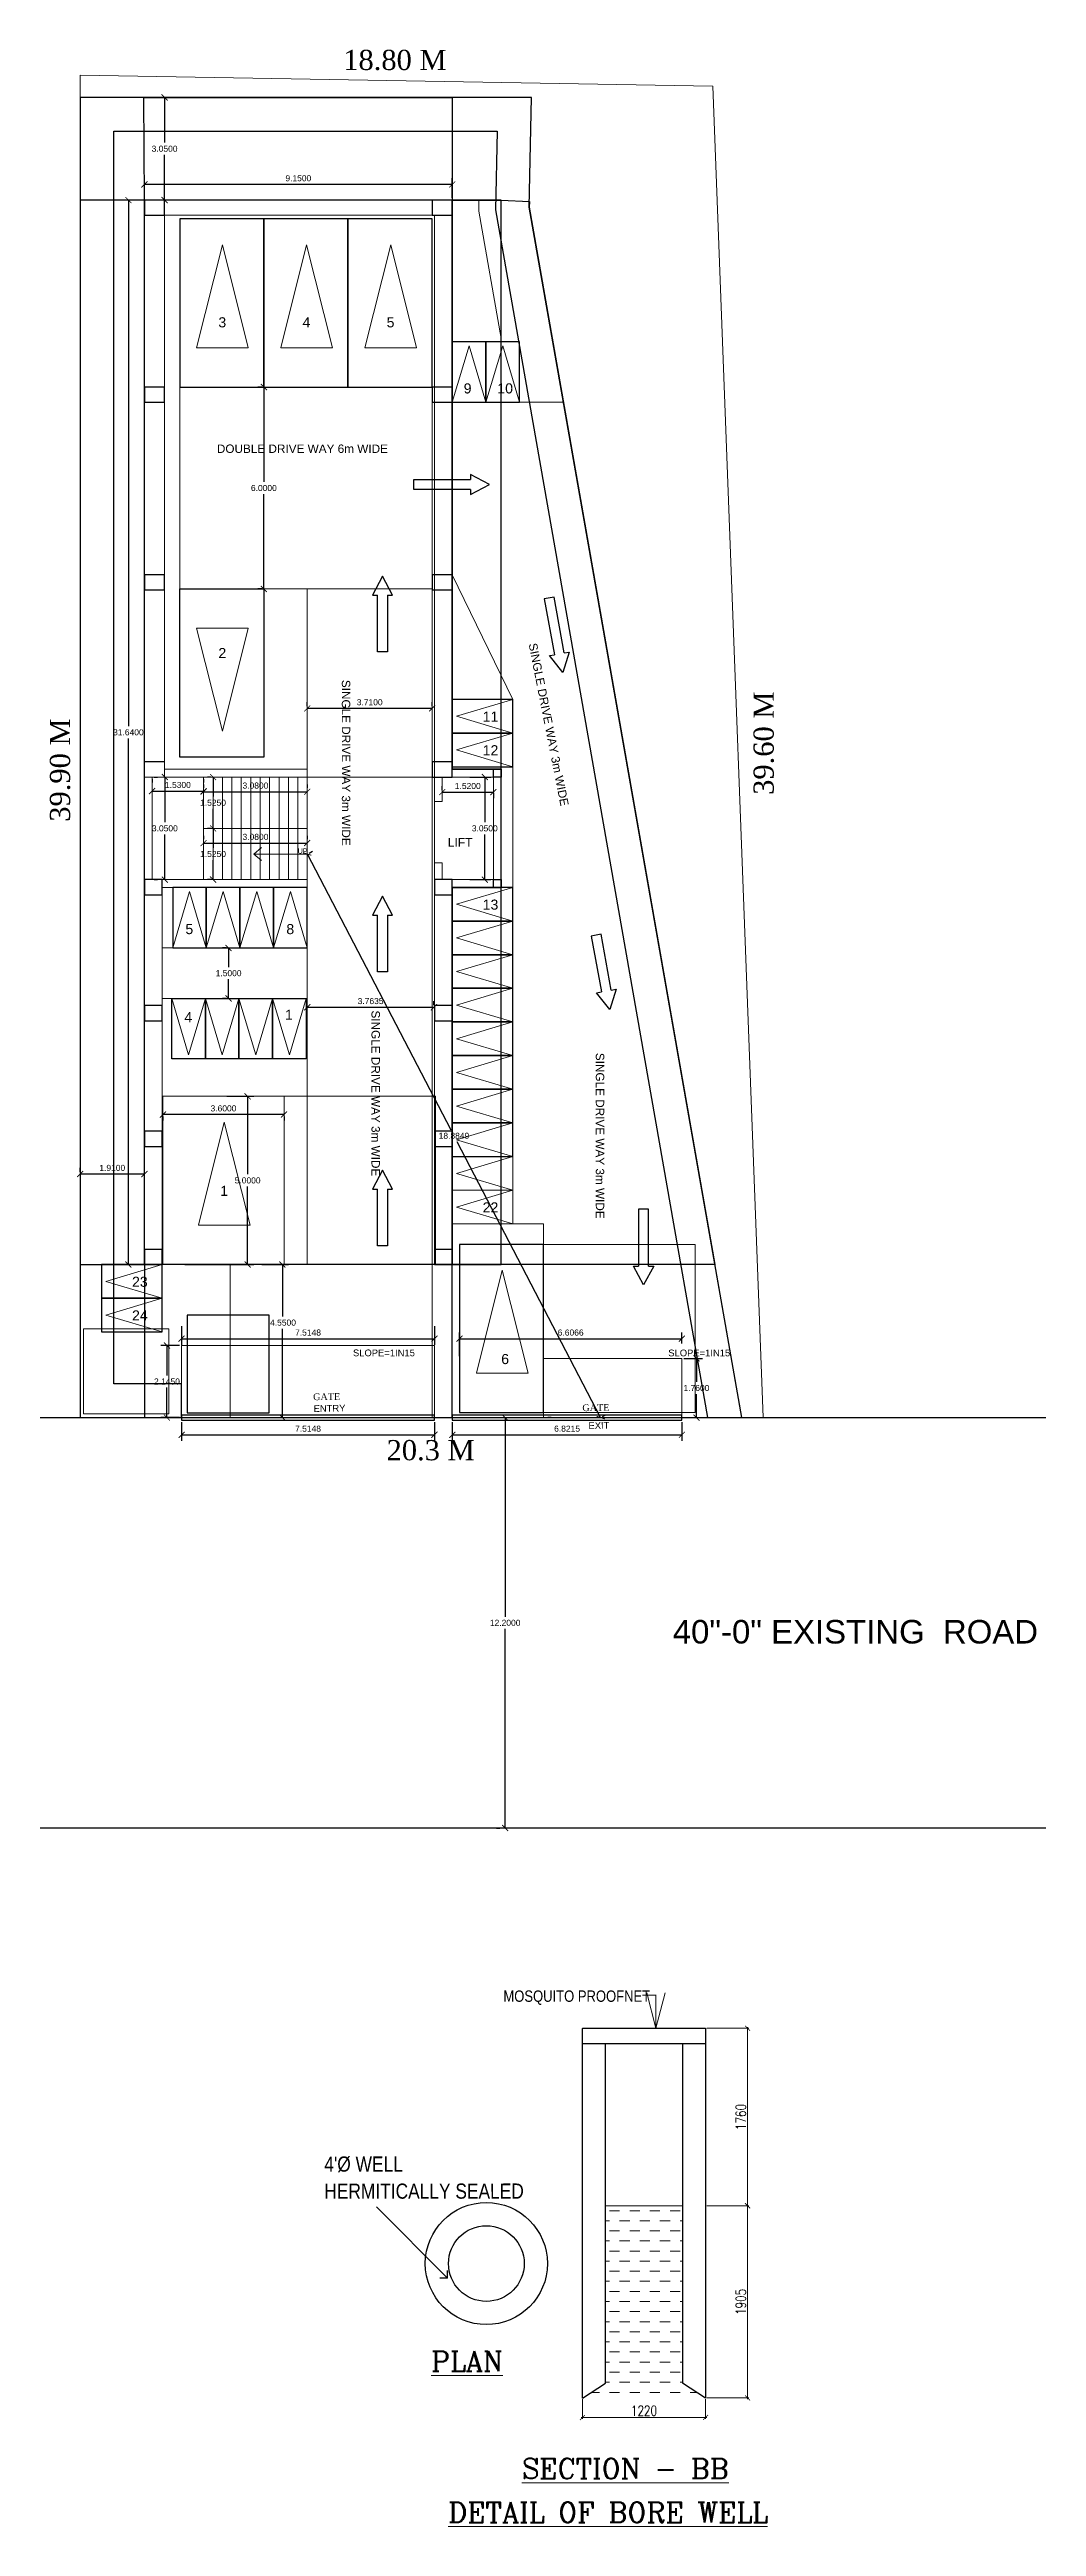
# Model space of a CAD drawing. Header units: metres. Extents: x -1559787 to -1559491, y 43492 to 43648.
# Drawn here: x -1559573.6 to -1559544.3, y 43571.6 to 43645.2 of the extents above; entities that cross this region are included whole.
import ezdxf

# ---------------------------------------------------------------- set-up
doc = ezdxf.new("R2010")
doc.units = ezdxf.units.M
doc.header["$LTSCALE"] = 750
doc.header["$MEASUREMENT"] = 0
doc.header["$PDMODE"] = 35
doc.header["$PDSIZE"] = 50
for name, pattern in [('Dashed', [0.75, 0.5, -0.25]), ('DOT2', [0.125, 0, -0.125]), ('PHANTOM2', [1.25, 0.625, -0.125, 0.125, -0.125, 0.125, -0.125])]:
    doc.linetypes.add(name, pattern=pattern)
doc.layers.get('0').update_dxf_attribs({"lineweight": 5})
doc.layers.get('Defpoints').update_dxf_attribs({"lineweight": 0})
for name, color, linetype, lineweight in [('AR_DIM WRK', 3, 'Continuous', 13), ('AS_AT_SITE', 6, 'Continuous', 5), ('BLK_1_DA_RAMP_1', 1, 'Continuous', 0), ('BLK_1_DA_RAMP_2', 1, 'Continuous', 0), ('BLK_1_FLR_0_BLT_UP_AREA_DEDUCT_EXISTING', 18, 'Continuous', 5), ('BLK_1_FLR_0_STAIR_1_FLIGHT_1', 7, 'Continuous', 0), ('BLK_1_FLR_0_STAIR_1_FLIGHT_2', 7, 'Continuous', 0), ('BLK_1_FLR_0_STAIR_1_LANDING_1', 7, 'Continuous', 0), ('BLK_1_FLR_0_STILT', 7, 'Continuous', 0), ('BLK_1_LVL_0_BLDG_FOOT_PRINT', 1, 'Continuous', 5), ('column', 242, 'Continuous', 25), ('DA_PARKING', 1, 'Continuous', 5), ('DA_TWO_WHEELER_PARKING', 130, 'Continuous', 5), ('DIM-1', 8, 'Continuous', 18), ('DIST_EXIT', 7, 'Continuous', 5), ('DRIVE_WAY', 254, 'Continuous', 5), ('ED', 30, 'Continuous', 0), ('FMB_OR_PLR', 70, 'Continuous', 5), ('fsi', 30, 'Continuous', 25), ('PER_AISLE_WIDTH', 5, 'Continuous', 5), ('SUPER_IMPOSED', 5, 'Continuous', 5), ('TEXT', 2, 'Continuous', 20), ('TWO WHEELER', 8, 'Continuous', 13), ('TWO_WHEELER_DRIVE_WAY', 6, 'Continuous', 0), ('wall', 7, 'Continuous', 30), ('WASTE_DISPOSAL', 7, 'Continuous', 0)]:
    doc.layers.add(name, color=color, linetype=linetype, lineweight=lineweight)
for name, color, linetype in [('BLK_1_LVL_0_FRONT_SETBACK', 2, 'Continuous'), ('BLK_1_LVL_0_REAR_SETBACK', 11, 'Continuous'), ('BLK_1_LVL_0_SIDE_SETBACK1', 171, 'Continuous'), ('BLK_1_LVL_0_SIDE_SETBACK2', 102, 'Continuous'), ('BLK_1_PROJECTED_BALCONY', 5, 'Continuous'), ('DIM', 9, 'Continuous'), ('DRIVEWAY', 6, 'Continuous'), ('MAIN_GATE', 57, 'Continuous'), ('PLOT_BOUNDARY', 70, 'Continuous'), ('ROAD_WIDTH', 1, 'Continuous'), ('RWH', 130, 'Continuous'), ('SEPTIC_TANK', 146, 'Continuous'), ('TX', 3, 'Continuous')]:
    doc.layers.add(name, color=color, linetype=linetype)
doc.layers.add('PARKING_SLOT', color=30, linetype='Continuous', plot=False)
doc.layers.add('TWO_WHEELER_PARKING', color=2, linetype='Continuous', plot=False)
doc.styles.add('APEXT', font='romanc.shx')
doc.styles.add('ROMAND', font='swissc.ttf')
doc.styles.add('ROMANS', font='romans__.ttf', dxfattribs={"width": 0.75})
doc.styles.add('RS1', font='romans.shx', dxfattribs={"width": 0.75})
doc.styles.get("Standard").update_dxf_attribs({"font": 'arial.ttf'})
doc.styles.add('style4', font='BOOKOS.TTF', dxfattribs={"height": 300})
doc.dimstyles.new('DIM-50', dxfattribs={"dimscale": 0.5, "dimtxt": 200, "dimasz": 100, "dimexe": 25, "dimexo": 25, "dimgap": 35, "dimtad": 1, "dimdec": 0, "dimrnd": 5, "dimzin": 0, "dimdsep": 46, "dimtxsty": 'RS1', "dimblk": 'ARCHTICK', "dimcen": 100, "dimdle": 25, "dimclrd": 8, "dimclre": 8, "dimclrt": 4, "dimadec": 0, "dimazin": 0, "dimtfac": 0.5, "dimtdec": 0, "dimtmove": 1, "dimatfit": 0, "dimfxl": 0, "dimfrac": 1, "dimtolj": 1, "dimtzin": 0, "dimarcsym": 0})
doc.dimstyles.new('dim100', dxfattribs={"dimtxt": 400, "dimasz": 200, "dimexe": 50, "dimexo": 200, "dimgap": 100, "dimtad": 1, "dimdec": 0, "dimrnd": 5, "dimzin": 0, "dimdsep": 46, "dimtxsty": 'ROMANS', "dimblk": 'ARCHTICK', "dimcen": 500, "dimdle": 25, "dimclrd": 256, "dimclre": 256, "dimclrt": 2, "dimadec": 0, "dimazin": 0, "dimtfac": 1, "dimtdec": 0, "dimtix": 1, "dimtofl": 0, "dimtmove": 1, "dimatfit": 1, "dimldrblk": 'OPEN30', "dimfxl": 0, "dimtolj": 1, "dimtzin": 0, "dimlwd": -1, "dimlwe": -1, "dimarcsym": 0})
doc.dimstyles.get("Standard").update_dxf_attribs({"dimtxt": 0.18, "dimasz": 0.18, "dimexe": 0.18, "dimexo": 0.0625, "dimgap": 0.09, "dimtad": 1, "dimtih": 1, "dimtoh": 1, "dimdec": 4, "dimzin": 0, "dimdsep": 46, "dimtxsty": 'Standard', "dimblk": 'ARCHTICK', "dimcen": 0.09, "dimadec": 0, "dimazin": 0, "dimtfac": 1, "dimtdec": 4, "dimtofl": 0, "dimtmove": 0, "dimatfit": 3, "dimldrblk": 'ARCHTICK', "dimfxl": 0, "dimtolj": 1, "dimtzin": 0, "dimarcsym": 0})

msp = doc.modelspace()

# ---------------------------------------------------------------- texts
at = {"style": 'style4'}
for s, p in [('18.80 M ', (-1559564.85281, 43644.63366)), ('20.3 M', (-1559563.5646, 43603.31271))]:
    msp.add_text(s, height=0.6, dxfattribs=at).set_placement(p)
at = {"color": 4}
for s, height, p in [('3', 0.3, (-1559568.56259, 43636.98483)), ('4', 0.3, (-1559566.06259, 43636.98483)), ('5', 0.3, (-1559563.56259, 43636.98483)), ('9', 0.3, (-1559561.27268, 43635.02159)), ('10', 0.3, (-1559560.27268, 43635.02159)), ('2', 0.3, (-1559568.56259, 43627.15543)), ('11', 0.3, (-1559560.7086, 43625.26544)), ('12', 0.3, (-1559560.7086, 43624.26544)), ('LIFT', 0.255556, (-1559561.74472, 43621.54831)), ('13', 0.3, (-1559560.7086, 43619.67728)), ('5', 0.3, (-1559569.54261, 43618.94976)), ('8', 0.3, (-1559566.54261, 43618.94976)), ('4', 0.3, (-1559569.5718, 43616.33311)), ('1', 0.3, (-1559566.58264, 43616.40286)), ('1', 0.3, (-1559568.50851, 43611.16875)), ('22', 0.3, (-1559560.7086, 43610.67728)), ('23', 0.3, (-1559571.1286, 43608.46728)), ('24', 0.3, (-1559571.1286, 43607.46728)), ('6', 0.3, (-1559560.15776, 43606.17033))]:
    msp.add_text(s, height=height, dxfattribs=at).set_placement(p)
for s, height, p in [('DOUBLE DRIVE WAY 6m WIDE', 0.25, (-1559568.60727, 43633.25277)), ('UP', 0.15, (-1559566.20484, 43621.34582))]:
    msp.add_text(s, height=height).set_placement(p)
for rotation, p in [(281.1409064, (-1559559.34344, 43627.57299)), (270, (-1559564.89345, 43626.50745)), (270, (-1559564.01233, 43616.68062)), (270, (-1559557.34614, 43615.42121))]:
    msp.add_text('SINGLE DRIVE WAY 3m WIDE', height=0.25, rotation=rotation).set_placement(p)
at = {"style": 'style4'}
for s, p in [('39.60 M', (-1559552.05956, 43623.08985)), ('39.90 M', (-1559572.9702, 43622.2905))]:
    msp.add_text(s, height=0.6, rotation=90, dxfattribs=at).set_placement(p)
at = {"linetype": 'ByBlock', "insert": (-1559555.06003, 43598.56491), "char_height": 0.7, "width": 29.6180367, "attachment_point": 1, "style": 'style4'}
msp.add_mtext('{\\fArial|b0|i0|c0|p34;40"-0" EXISTING  ROAD }', dxfattribs=at)
at = {"layer": 'BLK_1_DA_RAMP_1', "insert": (-1559563.64245, 43606.6033), "char_height": 0.2, "width": 2.4, "attachment_point": 2}
msp.add_mtext('SLOPE=1IN15', dxfattribs=at)
at = {"layer": 'BLK_1_DA_RAMP_2', "insert": (-1559554.27301, 43606.60196), "char_height": 0.2, "width": 2.4, "attachment_point": 2}
msp.add_mtext('SLOPE=1IN15', dxfattribs=at)
at = {"layer": 'TX', "ltscale": 0.23, "style": 'style4'}
for p in [(-1559565.74656, 43605.09602), (-1559557.7455, 43604.77002)]:
    msp.add_text('GATE', height=0.2, rotation=0.971681, dxfattribs=at).set_placement(p)
at = {"layer": 'TX', "linetype": 'ByBlock', "ltscale": 0.23, "char_height": 0.2, "width": 29.6180367, "attachment_point": 1, "rotation": 0.9716872, "style": 'style4'}
for s, insert in [('{\\fArial|b0|i0|c0|p34;ENTRY}', (-1559565.73512, 43604.94697)), ('{\\fArial|b0|i0|c0|p34;EXIT}', (-1559557.56712, 43604.43925))]:
    msp.add_mtext(s, dxfattribs=dict(at, insert=insert))

# ---------------------------------------------------------------- blocks, each defined once
blk = doc.blocks.new('_ArchTick')
at = {"color": 0, "linetype": 'ByBlock', "const_width": 0.15}
blk.add_lwpolyline([(-0.5, -0.5), (0.5, 0.5)], dxfattribs=at)
blk = doc.blocks.new('*D58')
at = {"layer": 'Defpoints', "color": 0}
for p in [(-1559560.04, 43604.579), (-1559558.611, 43604.579), (-1559560.357, 43592.379)]:
    blk.add_point(p, dxfattribs=at)
at = {"layer": 'ROAD_WIDTH', "color": 0, "linetype": 'DOT2', "lineweight": -2}
for p, q in [((-1559558.673, 43604.579), (-1559560.22, 43604.579)), ((-1559560.294, 43592.379), (-1559559.86, 43592.379))]:
    blk.add_line(p, q, dxfattribs=at)
at = {"layer": 'ROAD_WIDTH', "color": 0, "linetype": 'PHANTOM2', "lineweight": -2}
for p, q in [((-1559560.04, 43604.579), (-1559560.04, 43598.661)), ((-1559560.04, 43592.379), (-1559560.04, 43598.297))]:
    blk.add_line(p, q, dxfattribs=at)
at = {"layer": 'ROAD_WIDTH', "color": 0, "lineweight": -2, "xscale": 0.18, "yscale": 0.18, "zscale": 0.18}
for p, rotation in [((-1559560.04, 43604.579), 90), ((-1559560.04, 43592.379), 270)]:
    blk.add_blockref('_ArchTick', p, dxfattribs=dict(at, rotation=rotation))
at = {"layer": 'ROAD_WIDTH', "color": 0, "insert": (-1559560.04, 43598.479), "char_height": 0.18, "attachment_point": 5}
blk.add_mtext('\\A1;12.2000', dxfattribs=at)
blk = doc.blocks.new('*U60')
for p, q in [((0, -200), (0, 200)), ((0, 200), (2249, 200)), ((2249, -200), (0, -200))]:
    blk.add_line(p, q)
blk.add_lwpolyline([(2249, -200), (2249, -400), (3000, 0), (2249, 400), (2249, 200)])
blk = doc.blocks.new('*D61')
at = {"layer": 'Defpoints', "color": 0}
for p in [(-1559570.211, 43613.587), (-1559570.211, 43613.587), (-1559566.611, 43613.587)]:
    blk.add_point(p, dxfattribs=at)
at = {"layer": 'ED', "color": 0, "lineweight": -2}
for p, q in [((-1559566.611, 43613.587), (-1559570.211, 43613.587)), ((-1559570.211, 43613.525), (-1559570.211, 43613.407)), ((-1559566.611, 43613.525), (-1559566.611, 43613.407))]:
    blk.add_line(p, q, dxfattribs=at)
at = {"layer": 'ED', "color": 0, "lineweight": -2, "xscale": 0.18, "yscale": 0.18, "zscale": 0.18, "rotation": 180}
blk.add_blockref('_ArchTick', (-1559570.211, 43613.587), dxfattribs=at)
at = {"layer": 'ED', "color": 0, "lineweight": -2, "xscale": 0.18, "yscale": 0.18, "zscale": 0.18}
blk.add_blockref('_ArchTick', (-1559566.611, 43613.587), dxfattribs=at)
at = {"layer": 'ED', "color": 0, "insert": (-1559568.411, 43613.769), "char_height": 0.18, "attachment_point": 5}
blk.add_mtext('\\A1;3.6000', dxfattribs=at)
blk = doc.blocks.new('*D62')
at = {"layer": 'Defpoints', "color": 0}
for p in [(-1559568.376, 43614.129), (-1559567.693, 43614.129), (-1559569.617, 43609.129)]:
    blk.add_point(p, dxfattribs=at)
at = {"layer": 'ED', "color": 0, "lineweight": -2}
for p, q in [((-1559568.313, 43614.129), (-1559567.513, 43614.129)), ((-1559567.693, 43614.129), (-1559567.693, 43611.811)), ((-1559567.693, 43609.129), (-1559567.693, 43611.447)), ((-1559569.555, 43609.129), (-1559567.513, 43609.129))]:
    blk.add_line(p, q, dxfattribs=at)
at = {"layer": 'ED', "color": 0, "lineweight": -2, "xscale": 0.18, "yscale": 0.18, "zscale": 0.18}
for p, rotation in [((-1559567.693, 43614.129), 90), ((-1559567.693, 43609.129), 270)]:
    blk.add_blockref('_ArchTick', p, dxfattribs=dict(at, rotation=rotation))
at = {"layer": 'ED', "color": 0, "insert": (-1559567.693, 43611.629), "char_height": 0.18, "attachment_point": 5}
blk.add_mtext('\\A1;5.0000', dxfattribs=at)
blk = doc.blocks.new('*D63')
at = {"layer": 'Defpoints', "color": 0}
for p in [(-1559561.911, 43623.171), (-1559560.391, 43623.211), (-1559560.391, 43623.171)]:
    blk.add_point(p, dxfattribs=at)
at = {"layer": 'ED', "color": 0, "lineweight": -2}
for p, q in [((-1559561.911, 43623.233), (-1559561.911, 43623.351)), ((-1559561.911, 43623.171), (-1559560.391, 43623.171)), ((-1559560.391, 43623.148), (-1559560.391, 43622.991))]:
    blk.add_line(p, q, dxfattribs=at)
at = {"layer": 'ED', "color": 0, "lineweight": -2, "xscale": 0.18, "yscale": 0.18, "zscale": 0.18, "rotation": 180}
blk.add_blockref('_ArchTick', (-1559561.911, 43623.171), dxfattribs=at)
at = {"layer": 'ED', "color": 0, "lineweight": -2, "xscale": 0.18, "yscale": 0.18, "zscale": 0.18}
blk.add_blockref('_ArchTick', (-1559560.391, 43623.171), dxfattribs=at)
at = {"layer": 'ED', "color": 0, "insert": (-1559561.151, 43623.353), "char_height": 0.18, "attachment_point": 5}
blk.add_mtext('\\A1;1.5200', dxfattribs=at)
blk = doc.blocks.new('*D64')
at = {"layer": 'BLK_1_DA_RAMP_2', "color": 0, "lineweight": -2}
for p, q in [((-1559554.727, 43606.339), (-1559554.175, 43606.339)), ((-1559554.355, 43606.339), (-1559554.355, 43605.641)), ((-1559554.355, 43604.579), (-1559554.355, 43605.277)), ((-1559554.727, 43604.579), (-1559554.175, 43604.579))]:
    blk.add_line(p, q, dxfattribs=at)
at = {"layer": 'Defpoints', "color": 0}
for p in [(-1559554.789, 43606.339), (-1559554.789, 43604.579), (-1559554.355, 43604.579)]:
    blk.add_point(p, dxfattribs=at)
at = {"layer": 'BLK_1_DA_RAMP_2', "color": 0, "lineweight": -2, "xscale": 0.18, "yscale": 0.18, "zscale": 0.18}
for p, rotation in [((-1559554.355, 43606.339), 90), ((-1559554.355, 43604.579), 270)]:
    blk.add_blockref('_ArchTick', p, dxfattribs=dict(at, rotation=rotation))
at = {"layer": 'BLK_1_DA_RAMP_2', "color": 0, "insert": (-1559554.355, 43605.459), "char_height": 0.18, "attachment_point": 5}
blk.add_mtext('\\A1;1.7600', dxfattribs=at)
blk = doc.blocks.new('*D65')
at = {"layer": 'Defpoints', "color": 0}
for p in [(-1559569.656, 43604.504), (-1559562.141, 43604.504), (-1559562.141, 43604.069)]:
    blk.add_point(p, dxfattribs=at)
at = {"layer": 'ED', "color": 0, "lineweight": -2}
for p, q in [((-1559569.656, 43604.442), (-1559569.656, 43603.889)), ((-1559562.141, 43604.442), (-1559562.141, 43603.889)), ((-1559569.656, 43604.069), (-1559562.141, 43604.069))]:
    blk.add_line(p, q, dxfattribs=at)
at = {"layer": 'ED', "color": 0, "lineweight": -2, "xscale": 0.18, "yscale": 0.18, "zscale": 0.18, "rotation": 180}
blk.add_blockref('_ArchTick', (-1559569.656, 43604.069), dxfattribs=at)
at = {"layer": 'ED', "color": 0, "lineweight": -2, "xscale": 0.18, "yscale": 0.18, "zscale": 0.18}
blk.add_blockref('_ArchTick', (-1559562.141, 43604.069), dxfattribs=at)
at = {"layer": 'ED', "color": 0, "insert": (-1559565.898, 43604.25), "char_height": 0.18, "attachment_point": 5}
blk.add_mtext('\\A1;7.5148', dxfattribs=at)
blk = doc.blocks.new('*D66')
at = {"layer": 'Defpoints', "color": 0}
for p in [(-1559561.611, 43604.504), (-1559554.789, 43604.504), (-1559554.789, 43604.069)]:
    blk.add_point(p, dxfattribs=at)
at = {"layer": 'ED', "color": 0, "lineweight": -2}
for p, q in [((-1559561.611, 43604.442), (-1559561.611, 43603.889)), ((-1559554.789, 43604.442), (-1559554.789, 43603.889)), ((-1559561.611, 43604.069), (-1559554.789, 43604.069))]:
    blk.add_line(p, q, dxfattribs=at)
at = {"layer": 'ED', "color": 0, "lineweight": -2, "xscale": 0.18, "yscale": 0.18, "zscale": 0.18, "rotation": 180}
blk.add_blockref('_ArchTick', (-1559561.611, 43604.069), dxfattribs=at)
at = {"layer": 'ED', "color": 0, "lineweight": -2, "xscale": 0.18, "yscale": 0.18, "zscale": 0.18}
blk.add_blockref('_ArchTick', (-1559554.789, 43604.069), dxfattribs=at)
at = {"layer": 'ED', "color": 0, "insert": (-1559558.2, 43604.25), "char_height": 0.18, "attachment_point": 5}
blk.add_mtext('\\A1;6.8215', dxfattribs=at)
blk = doc.blocks.new('*D68')
at = {"layer": 'Defpoints', "color": 0}
for p in [(-1559561.151, 43623.619), (-1559561.151, 43620.569), (-1559560.646, 43620.569)]:
    blk.add_point(p, dxfattribs=at)
at = {"layer": 'ED', "color": 0, "lineweight": -2}
for p, q in [((-1559561.088, 43623.619), (-1559560.466, 43623.619)), ((-1559560.646, 43623.619), (-1559560.646, 43622.276)), ((-1559560.646, 43620.569), (-1559560.646, 43621.912)), ((-1559561.088, 43620.569), (-1559560.466, 43620.569))]:
    blk.add_line(p, q, dxfattribs=at)
at = {"layer": 'ED', "color": 0, "lineweight": -2, "xscale": 0.18, "yscale": 0.18, "zscale": 0.18}
for p, rotation in [((-1559560.646, 43623.619), 90), ((-1559560.646, 43620.569), 270)]:
    blk.add_blockref('_ArchTick', p, dxfattribs=dict(at, rotation=rotation))
at = {"layer": 'ED', "color": 0, "insert": (-1559560.646, 43622.094), "char_height": 0.18, "attachment_point": 5}
blk.add_mtext('\\A1;3.0500', dxfattribs=at)
blk = doc.blocks.new('*D69')
at = {"layer": 'BLK_1_DA_RAMP_1', "color": 0, "lineweight": -2}
for p, q in [((-1559569.718, 43606.724), (-1559570.27, 43606.724)), ((-1559570.09, 43606.724), (-1559570.09, 43605.833)), ((-1559570.09, 43604.579), (-1559570.09, 43605.47)), ((-1559569.718, 43604.579), (-1559570.27, 43604.579))]:
    blk.add_line(p, q, dxfattribs=at)
at = {"layer": 'Defpoints', "color": 0}
for p in [(-1559569.656, 43606.724), (-1559570.09, 43604.579), (-1559569.656, 43604.579)]:
    blk.add_point(p, dxfattribs=at)
at = {"layer": 'BLK_1_DA_RAMP_1', "color": 0, "lineweight": -2, "xscale": 0.18, "yscale": 0.18, "zscale": 0.18}
for p, rotation in [((-1559570.09, 43606.724), 90), ((-1559570.09, 43604.579), 270)]:
    blk.add_blockref('_ArchTick', p, dxfattribs=dict(at, rotation=rotation))
at = {"layer": 'BLK_1_DA_RAMP_1', "color": 0, "insert": (-1559570.09, 43605.652), "char_height": 0.18, "attachment_point": 5}
blk.add_mtext('\\A1;2.1450', dxfattribs=at)
blk = doc.blocks.new('*D70')
at = {"layer": 'Defpoints', "color": 0}
for p in [(-1559570.761, 43641.235), (-1559570.761, 43640.769), (-1559561.611, 43640.769)]:
    blk.add_point(p, dxfattribs=at)
at = {"layer": 'ED', "color": 0, "lineweight": -2}
for p, q in [((-1559570.761, 43640.832), (-1559570.761, 43641.415)), ((-1559561.611, 43641.235), (-1559570.761, 43641.235)), ((-1559561.611, 43640.832), (-1559561.611, 43641.415))]:
    blk.add_line(p, q, dxfattribs=at)
at = {"layer": 'ED', "color": 0, "lineweight": -2, "xscale": 0.18, "yscale": 0.18, "zscale": 0.18, "rotation": 180}
blk.add_blockref('_ArchTick', (-1559570.761, 43641.235), dxfattribs=at)
at = {"layer": 'ED', "color": 0, "lineweight": -2, "xscale": 0.18, "yscale": 0.18, "zscale": 0.18}
blk.add_blockref('_ArchTick', (-1559561.611, 43641.235), dxfattribs=at)
at = {"layer": 'ED', "color": 0, "insert": (-1559566.186, 43641.417), "char_height": 0.18, "attachment_point": 5}
blk.add_mtext('\\A1;9.1500', dxfattribs=at)
blk = doc.blocks.new('*D71')
at = {"layer": 'Defpoints', "color": 0}
for p in [(-1559570.761, 43640.769), (-1559571.237, 43609.129), (-1559570.761, 43609.129)]:
    blk.add_point(p, dxfattribs=at)
at = {"layer": 'ED', "color": 0, "lineweight": -2}
for p, q in [((-1559570.823, 43640.769), (-1559571.417, 43640.769)), ((-1559571.237, 43640.769), (-1559571.237, 43625.131)), ((-1559571.237, 43609.129), (-1559571.237, 43624.767)), ((-1559570.823, 43609.129), (-1559571.417, 43609.129))]:
    blk.add_line(p, q, dxfattribs=at)
at = {"layer": 'ED', "color": 0, "lineweight": -2, "xscale": 0.18, "yscale": 0.18, "zscale": 0.18}
for p, rotation in [((-1559571.237, 43640.769), 90), ((-1559571.237, 43609.129), 270)]:
    blk.add_blockref('_ArchTick', p, dxfattribs=dict(at, rotation=rotation))
at = {"layer": 'ED', "color": 0, "insert": (-1559571.237, 43624.949), "char_height": 0.18, "attachment_point": 5}
blk.add_mtext('\\A1;31.6400', dxfattribs=at)
blk = doc.blocks.new('*D72')
at = {"layer": 'Defpoints', "color": 0}
for p in [(-1559565.921, 43625.66), (-1559565.921, 43625.66), (-1559562.211, 43625.66)]:
    blk.add_point(p, dxfattribs=at)
at = {"layer": 'ED', "color": 0, "lineweight": -2}
for p, q in [((-1559565.921, 43625.723), (-1559565.921, 43625.84)), ((-1559562.211, 43625.66), (-1559565.921, 43625.66)), ((-1559562.211, 43625.723), (-1559562.211, 43625.84))]:
    blk.add_line(p, q, dxfattribs=at)
at = {"layer": 'ED', "color": 0, "lineweight": -2, "xscale": 0.18, "yscale": 0.18, "zscale": 0.18, "rotation": 180}
blk.add_blockref('_ArchTick', (-1559565.921, 43625.66), dxfattribs=at)
at = {"layer": 'ED', "color": 0, "lineweight": -2, "xscale": 0.18, "yscale": 0.18, "zscale": 0.18}
blk.add_blockref('_ArchTick', (-1559562.211, 43625.66), dxfattribs=at)
at = {"layer": 'ED', "color": 0, "insert": (-1559564.066, 43625.842), "char_height": 0.18, "attachment_point": 5}
blk.add_mtext('\\A1;3.7100', dxfattribs=at)
blk = doc.blocks.new('*D73')
at = {"layer": 'Defpoints', "color": 0}
for p in [(-1559565.921, 43616.771), (-1559562.157, 43616.777), (-1559562.157, 43616.777)]:
    blk.add_point(p, dxfattribs=at)
at = {"layer": 'ED', "color": 0, "lineweight": -2}
for p, q in [((-1559565.921, 43616.833), (-1559565.921, 43616.957)), ((-1559562.157, 43616.84), (-1559562.157, 43616.957)), ((-1559565.921, 43616.777), (-1559562.157, 43616.777))]:
    blk.add_line(p, q, dxfattribs=at)
at = {"layer": 'ED', "color": 0, "lineweight": -2, "xscale": 0.18, "yscale": 0.18, "zscale": 0.18, "rotation": 180}
blk.add_blockref('_ArchTick', (-1559565.921, 43616.777), dxfattribs=at)
at = {"layer": 'ED', "color": 0, "lineweight": -2, "xscale": 0.18, "yscale": 0.18, "zscale": 0.18}
blk.add_blockref('_ArchTick', (-1559562.157, 43616.777), dxfattribs=at)
at = {"layer": 'ED', "color": 0, "insert": (-1559564.039, 43616.959), "char_height": 0.18, "attachment_point": 5}
blk.add_mtext('\\A1;3.7635', dxfattribs=at)
blk = doc.blocks.new('*D74')
at = {"layer": 'Defpoints', "color": 0}
for p in [(-1559567.336, 43609.129), (-1559567.336, 43604.579), (-1559566.661, 43604.579)]:
    blk.add_point(p, dxfattribs=at)
at = {"layer": 'ED', "color": 0, "lineweight": -2}
for p, q in [((-1559567.273, 43609.129), (-1559566.481, 43609.129)), ((-1559566.661, 43609.129), (-1559566.661, 43607.585)), ((-1559566.661, 43604.579), (-1559566.661, 43607.221)), ((-1559567.273, 43604.579), (-1559566.481, 43604.579))]:
    blk.add_line(p, q, dxfattribs=at)
at = {"layer": 'ED', "color": 0, "lineweight": -2, "xscale": 0.18, "yscale": 0.18, "zscale": 0.18}
for p, rotation in [((-1559566.661, 43609.129), 90), ((-1559566.661, 43604.579), 270)]:
    blk.add_blockref('_ArchTick', p, dxfattribs=dict(at, rotation=rotation))
at = {"layer": 'ED', "color": 0, "insert": (-1559566.641, 43607.403), "char_height": 0.18, "attachment_point": 5}
blk.add_mtext('\\A1;4.5500', dxfattribs=at)
blk = doc.blocks.new('*D75')
at = {"layer": 'Defpoints', "color": 0}
for p in [(-1559572.671, 43611.819), (-1559572.671, 43611.819), (-1559570.761, 43611.819)]:
    blk.add_point(p, dxfattribs=at)
at = {"layer": 'ED', "color": 0, "lineweight": -2}
for p, q in [((-1559572.671, 43611.882), (-1559572.671, 43611.999)), ((-1559570.761, 43611.819), (-1559572.671, 43611.819)), ((-1559570.761, 43611.882), (-1559570.761, 43611.999))]:
    blk.add_line(p, q, dxfattribs=at)
at = {"layer": 'ED', "color": 0, "lineweight": -2, "xscale": 0.18, "yscale": 0.18, "zscale": 0.18, "rotation": 180}
blk.add_blockref('_ArchTick', (-1559572.671, 43611.819), dxfattribs=at)
at = {"layer": 'ED', "color": 0, "lineweight": -2, "xscale": 0.18, "yscale": 0.18, "zscale": 0.18}
blk.add_blockref('_ArchTick', (-1559570.761, 43611.819), dxfattribs=at)
at = {"layer": 'ED', "color": 0, "insert": (-1559571.716, 43612.001), "char_height": 0.18, "attachment_point": 5}
blk.add_mtext('\\A1;1.9100', dxfattribs=at)
blk = doc.blocks.new('*D76')
at = {"layer": 'Defpoints', "color": 0}
for p in [(-1559570.161, 43643.819), (-1559570.161, 43643.819), (-1559570.161, 43640.769)]:
    blk.add_point(p, dxfattribs=at)
at = {"layer": 'ED', "color": 0, "lineweight": -2}
for p, q in [((-1559570.223, 43643.819), (-1559570.341, 43643.819)), ((-1559570.161, 43643.819), (-1559570.161, 43642.476)), ((-1559570.161, 43640.769), (-1559570.161, 43642.112)), ((-1559570.223, 43640.769), (-1559570.341, 43640.769))]:
    blk.add_line(p, q, dxfattribs=at)
at = {"layer": 'ED', "color": 0, "lineweight": -2, "xscale": 0.18, "yscale": 0.18, "zscale": 0.18}
for p, rotation in [((-1559570.161, 43643.819), 90), ((-1559570.161, 43640.769), 270)]:
    blk.add_blockref('_ArchTick', p, dxfattribs=dict(at, rotation=rotation))
at = {"layer": 'ED', "color": 0, "insert": (-1559570.161, 43642.294), "char_height": 0.18, "attachment_point": 5}
blk.add_mtext('\\A1;3.0500', dxfattribs=at)
blk = doc.blocks.new('*D77')
at = {"layer": 'BLK_1_FLR_0_STAIR_1_FLIGHT_1', "color": 0, "linetype": 'DOT2', "lineweight": -2}
for p, q in [((-1559568.783, 43623.619), (-1559568.901, 43623.619)), ((-1559568.783, 43622.094), (-1559568.901, 43622.094))]:
    blk.add_line(p, q, dxfattribs=at)
at = {"layer": 'BLK_1_FLR_0_STAIR_1_FLIGHT_1', "color": 0, "linetype": 'PHANTOM2', "lineweight": -2}
for p, q in [((-1559568.721, 43623.619), (-1559568.721, 43623.038)), ((-1559568.721, 43622.094), (-1559568.721, 43622.675))]:
    blk.add_line(p, q, dxfattribs=at)
at = {"layer": 'Defpoints', "color": 0}
for p in [(-1559568.721, 43623.619), (-1559568.721, 43622.094), (-1559568.721, 43622.094)]:
    blk.add_point(p, dxfattribs=at)
at = {"layer": 'BLK_1_FLR_0_STAIR_1_FLIGHT_1', "color": 0, "lineweight": -2, "xscale": 0.18, "yscale": 0.18, "zscale": 0.18}
for p, rotation in [((-1559568.721, 43623.619), 90), ((-1559568.721, 43622.094), 270)]:
    blk.add_blockref('_ArchTick', p, dxfattribs=dict(at, rotation=rotation))
at = {"layer": 'BLK_1_FLR_0_STAIR_1_FLIGHT_1', "color": 0, "insert": (-1559568.721, 43622.857), "char_height": 0.18, "attachment_point": 5}
blk.add_mtext('\\A1;1.5250', dxfattribs=at)
blk = doc.blocks.new('*D78')
at = {"layer": 'BLK_1_FLR_0_STAIR_1_FLIGHT_1', "color": 0, "linetype": 'DOT2', "lineweight": -2}
for p, q in [((-1559569.001, 43623.4), (-1559569.001, 43623.003)), ((-1559565.921, 43623.4), (-1559565.921, 43623.003))]:
    blk.add_line(p, q, dxfattribs=at)
at = {"layer": 'BLK_1_FLR_0_STAIR_1_FLIGHT_1', "color": 0, "linetype": 'PHANTOM2', "lineweight": -2}
blk.add_line((-1559569.001, 43623.183), (-1559565.921, 43623.183), dxfattribs=at)
at = {"layer": 'Defpoints', "color": 0}
for p in [(-1559569.001, 43623.463), (-1559565.921, 43623.463), (-1559565.921, 43623.183)]:
    blk.add_point(p, dxfattribs=at)
at = {"layer": 'BLK_1_FLR_0_STAIR_1_FLIGHT_1', "color": 0, "lineweight": -2, "xscale": 0.18, "yscale": 0.18, "zscale": 0.18, "rotation": 180}
blk.add_blockref('_ArchTick', (-1559569.001, 43623.183), dxfattribs=at)
at = {"layer": 'BLK_1_FLR_0_STAIR_1_FLIGHT_1', "color": 0, "lineweight": -2, "xscale": 0.18, "yscale": 0.18, "zscale": 0.18}
blk.add_blockref('_ArchTick', (-1559565.921, 43623.183), dxfattribs=at)
at = {"layer": 'BLK_1_FLR_0_STAIR_1_FLIGHT_1', "color": 0, "insert": (-1559567.461, 43623.365), "char_height": 0.18, "attachment_point": 5}
blk.add_mtext('\\A1;3.0800', dxfattribs=at)
blk = doc.blocks.new('*D79')
at = {"layer": 'BLK_1_FLR_0_STAIR_1_FLIGHT_2', "color": 0, "linetype": 'DOT2', "lineweight": -2}
for p, q in [((-1559568.783, 43622.094), (-1559568.901, 43622.094)), ((-1559568.783, 43620.569), (-1559568.901, 43620.569))]:
    blk.add_line(p, q, dxfattribs=at)
at = {"layer": 'BLK_1_FLR_0_STAIR_1_FLIGHT_2', "color": 0, "linetype": 'PHANTOM2', "lineweight": -2}
for p, q in [((-1559568.721, 43622.094), (-1559568.721, 43621.513)), ((-1559568.721, 43620.569), (-1559568.721, 43621.15))]:
    blk.add_line(p, q, dxfattribs=at)
at = {"layer": 'Defpoints', "color": 0}
for p in [(-1559568.721, 43622.094), (-1559568.721, 43620.569), (-1559568.721, 43620.569)]:
    blk.add_point(p, dxfattribs=at)
at = {"layer": 'BLK_1_FLR_0_STAIR_1_FLIGHT_2', "color": 0, "lineweight": -2, "xscale": 0.18, "yscale": 0.18, "zscale": 0.18}
for p, rotation in [((-1559568.721, 43622.094), 90), ((-1559568.721, 43620.569), 270)]:
    blk.add_blockref('_ArchTick', p, dxfattribs=dict(at, rotation=rotation))
at = {"layer": 'BLK_1_FLR_0_STAIR_1_FLIGHT_2', "color": 0, "insert": (-1559568.721, 43621.332), "char_height": 0.18, "attachment_point": 5}
blk.add_mtext('\\A1;1.5250', dxfattribs=at)
blk = doc.blocks.new('*D80')
at = {"layer": 'BLK_1_FLR_0_STAIR_1_FLIGHT_2', "color": 0, "linetype": 'DOT2', "lineweight": -2}
for p, q in [((-1559569.001, 43621.875), (-1559569.001, 43621.478)), ((-1559565.921, 43621.875), (-1559565.921, 43621.478))]:
    blk.add_line(p, q, dxfattribs=at)
at = {"layer": 'BLK_1_FLR_0_STAIR_1_FLIGHT_2', "color": 0, "linetype": 'PHANTOM2', "lineweight": -2}
blk.add_line((-1559569.001, 43621.658), (-1559565.921, 43621.658), dxfattribs=at)
at = {"layer": 'Defpoints', "color": 0}
for p in [(-1559569.001, 43621.938), (-1559565.921, 43621.938), (-1559565.921, 43621.658)]:
    blk.add_point(p, dxfattribs=at)
at = {"layer": 'BLK_1_FLR_0_STAIR_1_FLIGHT_2', "color": 0, "lineweight": -2, "xscale": 0.18, "yscale": 0.18, "zscale": 0.18, "rotation": 180}
blk.add_blockref('_ArchTick', (-1559569.001, 43621.658), dxfattribs=at)
at = {"layer": 'BLK_1_FLR_0_STAIR_1_FLIGHT_2', "color": 0, "lineweight": -2, "xscale": 0.18, "yscale": 0.18, "zscale": 0.18}
blk.add_blockref('_ArchTick', (-1559565.921, 43621.658), dxfattribs=at)
at = {"layer": 'BLK_1_FLR_0_STAIR_1_FLIGHT_2', "color": 0, "insert": (-1559567.461, 43621.84), "char_height": 0.18, "attachment_point": 5}
blk.add_mtext('\\A1;3.0800', dxfattribs=at)
blk = doc.blocks.new('*D81')
at = {"layer": 'BLK_1_FLR_0_STAIR_1_LANDING_1', "color": 0, "linetype": 'DOT2', "lineweight": -2}
for p, q in [((-1559570.531, 43623.557), (-1559570.531, 43623.021)), ((-1559569.001, 43623.557), (-1559569.001, 43623.021))]:
    blk.add_line(p, q, dxfattribs=at)
at = {"layer": 'BLK_1_FLR_0_STAIR_1_LANDING_1', "color": 0, "linetype": 'PHANTOM2', "lineweight": -2}
blk.add_line((-1559570.531, 43623.201), (-1559569.001, 43623.201), dxfattribs=at)
at = {"layer": 'Defpoints', "color": 0}
for p in [(-1559570.531, 43623.619), (-1559569.001, 43623.619), (-1559569.001, 43623.201)]:
    blk.add_point(p, dxfattribs=at)
at = {"layer": 'BLK_1_FLR_0_STAIR_1_LANDING_1', "color": 0, "lineweight": -2, "xscale": 0.18, "yscale": 0.18, "zscale": 0.18, "rotation": 180}
blk.add_blockref('_ArchTick', (-1559570.531, 43623.201), dxfattribs=at)
at = {"layer": 'BLK_1_FLR_0_STAIR_1_LANDING_1', "color": 0, "lineweight": -2, "xscale": 0.18, "yscale": 0.18, "zscale": 0.18}
blk.add_blockref('_ArchTick', (-1559569.001, 43623.201), dxfattribs=at)
at = {"layer": 'BLK_1_FLR_0_STAIR_1_LANDING_1', "color": 0, "insert": (-1559569.766, 43623.383), "char_height": 0.18, "attachment_point": 5}
blk.add_mtext('\\A1;1.5300', dxfattribs=at)
blk = doc.blocks.new('*D82')
at = {"layer": 'BLK_1_FLR_0_STAIR_1_LANDING_1', "color": 0, "linetype": 'DOT2', "lineweight": -2}
for p, q in [((-1559570.468, 43623.619), (-1559569.973, 43623.619)), ((-1559570.468, 43620.569), (-1559569.973, 43620.569))]:
    blk.add_line(p, q, dxfattribs=at)
at = {"layer": 'BLK_1_FLR_0_STAIR_1_LANDING_1', "color": 0, "linetype": 'PHANTOM2', "lineweight": -2}
for p, q in [((-1559570.153, 43623.619), (-1559570.153, 43622.276)), ((-1559570.153, 43620.569), (-1559570.153, 43621.912))]:
    blk.add_line(p, q, dxfattribs=at)
at = {"layer": 'Defpoints', "color": 0}
for p in [(-1559570.531, 43623.619), (-1559570.531, 43620.569), (-1559570.153, 43620.569)]:
    blk.add_point(p, dxfattribs=at)
at = {"layer": 'BLK_1_FLR_0_STAIR_1_LANDING_1', "color": 0, "lineweight": -2, "xscale": 0.18, "yscale": 0.18, "zscale": 0.18}
for p, rotation in [((-1559570.153, 43623.619), 90), ((-1559570.153, 43620.569), 270)]:
    blk.add_blockref('_ArchTick', p, dxfattribs=dict(at, rotation=rotation))
at = {"layer": 'BLK_1_FLR_0_STAIR_1_LANDING_1', "color": 0, "insert": (-1559570.153, 43622.094), "char_height": 0.18, "attachment_point": 5}
blk.add_mtext('\\A1;3.0500', dxfattribs=at)
blk = doc.blocks.new('*D23')
at = {"layer": 'Defpoints', "color": 0, "ltscale": 150}
for p in [(-1230764, 91010), (-1229544, 91010), (-1229544, 90817)]:
    blk.add_point(p, dxfattribs=at)
at = {"layer": 'fsi', "color": 8, "lineweight": -2, "ltscale": 150}
for p, q in [((-1230777, 90817), (-1229532, 90817)), ((-1230764, 90997), (-1230764, 90804)), ((-1229544, 90997), (-1229544, 90804))]:
    blk.add_line(p, q, dxfattribs=at)
at = {"layer": 'fsi', "color": 8, "lineweight": -2, "ltscale": 150, "xscale": 50, "yscale": 50, "zscale": 50, "rotation": 180}
blk.add_blockref('_ArchTick', (-1230764, 90817), dxfattribs=at)
at = {"layer": 'fsi', "color": 8, "lineweight": -2, "ltscale": 150, "xscale": 50, "yscale": 50, "zscale": 50}
blk.add_blockref('_ArchTick', (-1229544, 90817), dxfattribs=at)
at = {"layer": 'fsi', "color": 4, "ltscale": 150, "insert": (-1230154, 90884), "char_height": 100, "attachment_point": 5, "style": 'RS1'}
blk.add_mtext('\\A1;1220', dxfattribs=at)
blk = doc.blocks.new('*D24')
at = {"layer": 'Defpoints', "color": 0, "ltscale": 150}
for p in [(-1229544, 92915), (-1229128, 92915), (-1229544, 91010)]:
    blk.add_point(p, dxfattribs=at)
at = {"layer": 'fsi', "color": 8, "lineweight": -2, "ltscale": 150}
for p, q in [((-1229532, 92915), (-1229115, 92915)), ((-1229128, 90997), (-1229128, 92928)), ((-1229532, 91010), (-1229115, 91010))]:
    blk.add_line(p, q, dxfattribs=at)
at = {"layer": 'fsi', "color": 8, "lineweight": -2, "ltscale": 150, "xscale": 50, "yscale": 50, "zscale": 50}
for p, rotation in [((-1229128, 92915), 90), ((-1229128, 91010), 270)]:
    blk.add_blockref('_ArchTick', p, dxfattribs=dict(at, rotation=rotation))
at = {"layer": 'fsi', "color": 4, "ltscale": 150, "insert": (-1229195, 91962), "char_height": 100, "attachment_point": 5, "rotation": 90, "style": 'RS1'}
blk.add_mtext('\\A1;1905', dxfattribs=at)
blk = doc.blocks.new('*D25')
at = {"layer": 'Defpoints', "color": 0, "ltscale": 150}
for p in [(-1229544, 94673), (-1229128, 94673), (-1229544, 92915)]:
    blk.add_point(p, dxfattribs=at)
at = {"layer": 'fsi', "color": 8, "lineweight": -2, "ltscale": 150}
for p, q in [((-1229532, 94673), (-1229115, 94673)), ((-1229128, 92903), (-1229128, 94685)), ((-1229532, 92915), (-1229115, 92915))]:
    blk.add_line(p, q, dxfattribs=at)
at = {"layer": 'fsi', "color": 8, "lineweight": -2, "ltscale": 150, "xscale": 50, "yscale": 50, "zscale": 50}
for p, rotation in [((-1229128, 94673), 90), ((-1229128, 92915), 270)]:
    blk.add_blockref('_ArchTick', p, dxfattribs=dict(at, rotation=rotation))
at = {"layer": 'fsi', "color": 4, "ltscale": 150, "insert": (-1229195, 93794), "char_height": 100, "attachment_point": 5, "rotation": 90, "style": 'RS1'}
blk.add_mtext('\\A1;1760', dxfattribs=at)
blk = doc.blocks.new('*D85')
at = {"layer": 'BLK_1_DA_RAMP_1', "color": 0, "lineweight": -2}
for p, q in [((-1559569.656, 43607.298), (-1559569.656, 43606.745)), ((-1559562.141, 43607.298), (-1559562.141, 43606.745)), ((-1559569.656, 43606.925), (-1559562.141, 43606.925))]:
    blk.add_line(p, q, dxfattribs=at)
at = {"layer": 'Defpoints', "color": 0}
for p in [(-1559569.656, 43607.361), (-1559562.141, 43607.361), (-1559562.141, 43606.925)]:
    blk.add_point(p, dxfattribs=at)
at = {"layer": 'BLK_1_DA_RAMP_1', "color": 0, "lineweight": -2, "xscale": 0.18, "yscale": 0.18, "zscale": 0.18, "rotation": 180}
blk.add_blockref('_ArchTick', (-1559569.656, 43606.925), dxfattribs=at)
at = {"layer": 'BLK_1_DA_RAMP_1', "color": 0, "lineweight": -2, "xscale": 0.18, "yscale": 0.18, "zscale": 0.18}
blk.add_blockref('_ArchTick', (-1559562.141, 43606.925), dxfattribs=at)
at = {"layer": 'BLK_1_DA_RAMP_1', "color": 0, "insert": (-1559565.898, 43607.107), "char_height": 0.18, "attachment_point": 5}
blk.add_mtext('\\A1;7.5148', dxfattribs=at)
blk = doc.blocks.new('*D86')
at = {"layer": 'BLK_1_DA_RAMP_1', "color": 0, "lineweight": -2}
for p, q in [((-1559561.396, 43606.402), (-1559561.396, 43607.105)), ((-1559561.396, 43606.925), (-1559554.789, 43606.925)), ((-1559554.789, 43606.787), (-1559554.789, 43607.105))]:
    blk.add_line(p, q, dxfattribs=at)
at = {"layer": 'Defpoints', "color": 0}
for p in [(-1559554.789, 43606.925), (-1559554.789, 43606.724), (-1559561.396, 43606.339)]:
    blk.add_point(p, dxfattribs=at)
at = {"layer": 'BLK_1_DA_RAMP_1', "color": 0, "lineweight": -2, "xscale": 0.18, "yscale": 0.18, "zscale": 0.18, "rotation": 180}
blk.add_blockref('_ArchTick', (-1559561.396, 43606.925), dxfattribs=at)
at = {"layer": 'BLK_1_DA_RAMP_1', "color": 0, "lineweight": -2, "xscale": 0.18, "yscale": 0.18, "zscale": 0.18}
blk.add_blockref('_ArchTick', (-1559554.789, 43606.925), dxfattribs=at)
at = {"layer": 'BLK_1_DA_RAMP_1', "color": 0, "insert": (-1559558.093, 43607.107), "char_height": 0.18, "attachment_point": 5}
blk.add_mtext('\\A1;6.6066', dxfattribs=at)
blk = doc.blocks.new('2WHEELER')
for points in [[(-1559565.078, 43630.218), (-1559565.078, 43629.218), (-1559563.278, 43629.218), (-1559563.278, 43630.218)], [(-1559564.953, 43629.716), (-1559563.278, 43630.218), (-1559563.278, 43629.218)]]:
    blk.add_lwpolyline(points, close=True)
blk = doc.blocks.new('*D239')
at = {"layer": 'Defpoints', "color": 0}
for p in [(-1559565.921, 43621.332), (-1559557.203, 43604.579), (-1559557.203, 43604.579)]:
    blk.add_point(p, dxfattribs=at)
at = {"layer": 'DIST_EXIT', "color": 0, "lineweight": -2}
for p, q in [((-1559565.921, 43621.332), (-1559561.657, 43613.137)), ((-1559565.865, 43621.36), (-1559565.761, 43621.415)), ((-1559557.203, 43604.579), (-1559561.468, 43612.773)), ((-1559557.148, 43604.608), (-1559557.044, 43604.662))]:
    blk.add_line(p, q, dxfattribs=at)
at = {"layer": 'DIST_EXIT', "color": 0, "lineweight": -2, "xscale": 0.18, "yscale": 0.18, "zscale": 0.18}
for p, rotation in [((-1559565.921, 43621.332), 117.4909494862119), ((-1559557.203, 43604.579), 297.490949486212)]:
    blk.add_blockref('_ArchTick', p, dxfattribs=dict(at, rotation=rotation))
at = {"layer": 'DIST_EXIT', "color": 0, "insert": (-1559561.562, 43612.955), "char_height": 0.18, "attachment_point": 5}
blk.add_mtext('\\A1;18.8849', dxfattribs=at)
blk = doc.blocks.new('*D240')
at = {"layer": 'Defpoints', "color": 0}
for p in [(-1559568.259, 43618.539), (-1559568.259, 43617.039), (-1559568.259, 43617.039)]:
    blk.add_point(p, dxfattribs=at)
at = {"layer": 'TWO_WHEELER_DRIVE_WAY', "color": 0, "lineweight": -2}
for p, q in [((-1559568.321, 43618.539), (-1559568.439, 43618.539)), ((-1559568.259, 43618.539), (-1559568.259, 43617.971)), ((-1559568.259, 43617.039), (-1559568.259, 43617.607)), ((-1559568.321, 43617.039), (-1559568.439, 43617.039))]:
    blk.add_line(p, q, dxfattribs=at)
at = {"layer": 'TWO_WHEELER_DRIVE_WAY', "color": 0, "lineweight": -2, "xscale": 0.18, "yscale": 0.18, "zscale": 0.18}
for p, rotation in [((-1559568.259, 43618.539), 90), ((-1559568.259, 43617.039), 270)]:
    blk.add_blockref('_ArchTick', p, dxfattribs=dict(at, rotation=rotation))
at = {"layer": 'TWO_WHEELER_DRIVE_WAY', "color": 0, "insert": (-1559568.259, 43617.789), "char_height": 0.18, "attachment_point": 5}
blk.add_mtext('\\A1;1.5000', dxfattribs=at)
blk = doc.blocks.new('*D241')
at = {"layer": 'Defpoints', "color": 0}
for p in [(-1559567.211, 43635.209), (-1559567.211, 43629.209), (-1559567.211, 43629.209)]:
    blk.add_point(p, dxfattribs=at)
at = {"layer": 'ED', "color": 0, "lineweight": -2}
for p, q in [((-1559567.273, 43635.209), (-1559567.391, 43635.209)), ((-1559567.211, 43635.209), (-1559567.211, 43632.391)), ((-1559567.211, 43629.209), (-1559567.211, 43632.027)), ((-1559567.273, 43629.209), (-1559567.391, 43629.209))]:
    blk.add_line(p, q, dxfattribs=at)
at = {"layer": 'ED', "color": 0, "lineweight": -2, "xscale": 0.18, "yscale": 0.18, "zscale": 0.18}
for p, rotation in [((-1559567.211, 43635.209), 90), ((-1559567.211, 43629.209), 270)]:
    blk.add_blockref('_ArchTick', p, dxfattribs=dict(at, rotation=rotation))
at = {"layer": 'ED', "color": 0, "insert": (-1559567.211, 43632.209), "char_height": 0.18, "attachment_point": 5}
blk.add_mtext('\\A1;6.0000', dxfattribs=at)
blk = doc.blocks.new('A$C48433190')
at = {"layer": 'DIM-1'}
h = blk.add_hatch(dxfattribs=at)
h.set_pattern_fill('DASH', color=256, scale=800.000066, style=0)
h.set_pattern_definition([(360, (12838.72, -217299.15), (100.00001, 100.00001), [100.00001, -100.00001])])
h.paths.add_polyline_path([(3583.7, 3177.8), (2823.7, 3176.3), (2823.7, 1420.1), (2593.7, 1272.4), (3813.7, 1272.4), (3583.7, 1420.1)])
at = {"layer": 'DIM'}
blk.add_line((553.6, 3166.1), (1257.4, 2461.6), dxfattribs=at)
at = {"layer": 'DIM-1'}
for p, q in [((2593.7, 4932.4), (2593.7, 4935.5)), ((2823.7, 3176.3), (3583.7, 3177.8))]:
    blk.add_line(p, q, dxfattribs=at)
at = {"layer": 'wall'}
for p, q in [((2593.7, 4935.5), (3813.7, 4935.5)), ((2593.7, 1272.4), (2593.7, 4932.4)), ((3813.7, 4935.5), (3813.7, 1272.4)), ((2593.7, 4785.5), (3813.7, 4785.5)), ((2823.7, 1420.1), (2823.7, 4785.5)), ((3583.7, 4785.5), (3583.7, 1420.1)), ((1257.4, 2461.6), (1182.4, 2461.6)), ((1257.4, 2461.6), (1257.4, 2536.6)), ((2593.7, 1272.4), (2823.7, 1420.1)), ((3813.7, 1272.4), (3583.7, 1420.1))]:
    blk.add_line(p, q, dxfattribs=at)
for radius in [604.8, 374.8]:
    blk.add_circle((1642.3, 2604.9), radius, dxfattribs=at)
at = {"layer": 'TEXT', "linetype": 'Continuous', "style": 'ROMAND'}
blk.add_text('MOSQUITO PROOFNET', height=112.5, dxfattribs=at).set_placement((1811.1, 5198.1))
at = {"layer": 'TEXT', "lineweight": 15, "style": 'ROMAND'}
for s, p in [("4'%%C WELL", (37.1, 3515.3)), ('HERMITICALLY SEALED', (37.1, 3247.1))]:
    blk.add_text(s, height=150, rotation=0.02842, dxfattribs=at).set_placement(p)
at = {"layer": 'TEXT', "style": 'APEXT'}
for s, p in [('%%UPLAN', (1094.4, 1537)), ('%%USECTION - BB', (1994.9, 473.9)), ('%%UDETAIL OF BORE WELL', (1264.8, 40))]:
    blk.add_text(s, height=200, dxfattribs=at).set_placement(p)
at = {"layer": 'fsi', "ltscale": 150}
dim = blk.add_linear_dim(base=(4230.2, 4935.5), p1=(3813.7, 3177.8), p2=(3813.7, 4935.5), angle=270, dimstyle='DIM-50', dxfattribs=at)
dim.commit()
dim.dimension.update_dxf_attribs({"geometry": '*D25', "text_midpoint": (4162.7, 4056.6), "insert": (1233357.7, -89737.2)})
for p1, p2, distance, picture, middle in [((3813.7, 1272.4), (3813.7, 3177.8), -416.5, '*D24', (4162.7, 2225.1)), ((2593.7, 1272.4), (3813.7, 1272.4), -192.9, '*D23', (3203.7, 1147.1))]:
    dim = blk.add_aligned_dim(p1=p1, p2=p2, distance=distance, dimstyle='DIM-50', dxfattribs=at)
    dim.commit()
    dim.dimension.update_dxf_attribs({"geometry": picture, "text_midpoint": middle, "insert": (1233357.7, -89737.2)})
at = {"layer": 'DIM-1', "ltscale": 15}
blk.add_leader([(3321.4, 4935.5), (3321.4, 5265.3), (3188.1, 5265.3)], dimstyle='dim100', override={"dimasz": 350, "dimldrblk": 'Open30'}, dxfattribs=at)

# ---------------------------------------------------------------- dimensions: what is measured, and where the dimension line sits
at = {"layer": 'BLK_1_DA_RAMP_1', "color": 2}
for base, p1, p2, picture, middle in [((-1559562.14088, 43606.92521), (-1559569.65567, 43607.36073), (-1559562.14088, 43607.36073), '*D85', (-1559565.89827, 43607.10711)), ((-1559554.78938, 43606.92521), (-1559561.39601, 43606.33907), (-1559554.78938, 43606.72407), '*D86', (-1559558.09269, 43607.10711))]:
    dim = msp.add_linear_dim(base=base, p1=p1, p2=p2, dimstyle='Standard', dxfattribs=at)
    dim.commit()
    dim.dimension.update_dxf_attribs({"geometry": picture, "text_midpoint": middle})
at = {"layer": 'BLK_1_DA_RAMP_1', "color": 1}
dim = msp.add_linear_dim(base=(-1559570.09045, 43604.57907), p1=(-1559569.65567, 43606.72407), p2=(-1559569.65567, 43604.57907), angle=90, dimstyle='Standard', dxfattribs=at)
dim.commit()
dim.dimension.update_dxf_attribs({"geometry": '*D69', "text_midpoint": (-1559570.09045, 43605.65157)})
at = {"layer": 'BLK_1_DA_RAMP_2', "color": 2}
dim = msp.add_linear_dim(base=(-1559554.3546, 43604.57907), p1=(-1559554.78938, 43606.33907), p2=(-1559554.78938, 43604.57907), angle=90, dimstyle='Standard', override={"dimscale": 1}, dxfattribs=at)
dim.commit()
dim.dimension.update_dxf_attribs({"geometry": '*D64', "text_midpoint": (-1559554.3546, 43605.45907)})
at = {"layer": 'BLK_1_FLR_0_STAIR_1_FLIGHT_1'}
dim = msp.add_linear_dim(base=(-1559565.92088, 43623.18261), p1=(-1559569.00088, 43623.46296), p2=(-1559565.92088, 43623.46296), dimstyle='Standard', override={"dimfxl": 0, "dimarcsym": 2}, dxfattribs=at)
dim.commit()
dim.dimension.update_dxf_attribs({"geometry": '*D78', "text_midpoint": (-1559567.46088, 43623.36458)})
dim = msp.add_linear_dim(base=(-1559568.72088, 43622.09407), p1=(-1559568.72088, 43623.61907), p2=(-1559568.72088, 43622.09407), angle=90, dimstyle='Standard', override={"dimfxl": 0, "dimarcsym": 2}, dxfattribs=at)
dim.commit()
dim.dimension.update_dxf_attribs({"geometry": '*D77', "text_midpoint": (-1559568.72088, 43622.85657)})
at = {"layer": 'BLK_1_FLR_0_STAIR_1_FLIGHT_2'}
dim = msp.add_linear_dim(base=(-1559565.92088, 43621.65761), p1=(-1559569.00088, 43621.93796), p2=(-1559565.92088, 43621.93796), dimstyle='Standard', override={"dimfxl": 0, "dimarcsym": 2}, dxfattribs=at)
dim.commit()
dim.dimension.update_dxf_attribs({"geometry": '*D80', "text_midpoint": (-1559567.46088, 43621.83958)})
dim = msp.add_linear_dim(base=(-1559568.72088, 43620.56907), p1=(-1559568.72088, 43622.09407), p2=(-1559568.72088, 43620.56907), angle=90, dimstyle='Standard', override={"dimfxl": 0, "dimarcsym": 2}, dxfattribs=at)
dim.commit()
dim.dimension.update_dxf_attribs({"geometry": '*D79', "text_midpoint": (-1559568.72088, 43621.33157)})
at = {"layer": 'BLK_1_FLR_0_STAIR_1_LANDING_1'}
dim = msp.add_linear_dim(base=(-1559569.00088, 43623.20095), p1=(-1559570.53088, 43623.61907), p2=(-1559569.00088, 43623.61907), dimstyle='Standard', override={"dimfxl": 0, "dimarcsym": 2}, dxfattribs=at)
dim.commit()
dim.dimension.update_dxf_attribs({"geometry": '*D81', "text_midpoint": (-1559569.76588, 43623.38292)})
dim = msp.add_linear_dim(base=(-1559570.15273, 43620.56907), p1=(-1559570.53088, 43623.61907), p2=(-1559570.53088, 43620.56907), angle=90, dimstyle='Standard', override={"dimfxl": 0, "dimarcsym": 2}, dxfattribs=at)
dim.commit()
dim.dimension.update_dxf_attribs({"geometry": '*D82', "text_midpoint": (-1559570.15273, 43622.09407)})
at = {"layer": 'DIST_EXIT'}
dim = msp.add_aligned_dim(p1=(-1559565.92088, 43621.33157), p2=(-1559557.20344, 43604.57907), distance=0, dimstyle='Standard', dxfattribs=at)
dim.commit()
dim.dimension.update_dxf_attribs({"geometry": '*D239', "text_midpoint": (-1559561.56216, 43612.95532)})
at = {"layer": 'ED'}
for base, p1, p2, picture, middle in [((-1559570.16088, 43643.81907), (-1559570.16088, 43640.76907), (-1559570.16088, 43643.81907), '*D76', (-1559570.16088, 43642.29407)), ((-1559571.23729, 43609.12907), (-1559570.76088, 43640.76907), (-1559570.76088, 43609.12907), '*D71', (-1559571.23729, 43624.94907)), ((-1559567.21088, 43629.20907), (-1559567.21088, 43635.20907), (-1559567.21088, 43629.20907), '*D241', (-1559567.21088, 43632.20907)), ((-1559560.6458, 43620.56907), (-1559561.15088, 43623.61907), (-1559561.15088, 43620.56907), '*D68', (-1559560.6458, 43622.09407)), ((-1559567.6927, 43614.12907), (-1559569.61731, 43609.12907), (-1559568.37573, 43614.12907), '*D62', (-1559567.6927, 43611.62907))]:
    dim = msp.add_linear_dim(base=base, p1=p1, p2=p2, angle=90, dimstyle='Standard', override={"dimtmove": 1, "dimfxl": 5}, dxfattribs=at)
    dim.commit()
    dim.dimension.update_dxf_attribs({"geometry": picture, "text_midpoint": middle})
for base, p1, p2, picture, middle in [((-1559570.76088, 43641.23518), (-1559561.61088, 43640.76907), (-1559570.76088, 43640.76907), '*D70', (-1559566.18588, 43641.41708)), ((-1559565.92088, 43625.66014), (-1559562.21088, 43625.66014), (-1559565.92088, 43625.66014), '*D72', (-1559564.06588, 43625.8421)), ((-1559560.39088, 43623.17084), (-1559561.91088, 43623.17084), (-1559560.39088, 43623.21085), '*D63', (-1559561.15088, 43623.35274)), ((-1559562.1574, 43616.77714), (-1559565.92088, 43616.77056), (-1559562.1574, 43616.77714), '*D73', (-1559564.03914, 43616.95911)), ((-1559570.21088, 43613.58731), (-1559566.61088, 43613.58731), (-1559570.21088, 43613.58731), '*D61', (-1559568.41088, 43613.76927)), ((-1559572.67088, 43611.81907), (-1559570.76088, 43611.81907), (-1559572.67088, 43611.81907), '*D75', (-1559571.71588, 43612.00098)), ((-1559562.14088, 43604.06855), (-1559569.65567, 43604.50407), (-1559562.14088, 43604.50407), '*D65', (-1559565.89827, 43604.25046)), ((-1559554.78938, 43604.06855), (-1559561.61088, 43604.50407), (-1559554.78938, 43604.50407), '*D66', (-1559558.20013, 43604.25046))]:
    dim = msp.add_linear_dim(base=base, p1=p1, p2=p2, dimstyle='Standard', override={"dimtmove": 1, "dimfxl": 5}, dxfattribs=at)
    dim.commit()
    dim.dimension.update_dxf_attribs({"geometry": picture, "text_midpoint": middle})
dim = msp.add_linear_dim(base=(-1559566.66073, 43604.57907), p1=(-1559567.33591, 43609.12907), p2=(-1559567.33591, 43604.57907), angle=90, dimstyle='Standard', override={"dimtmove": 1, "dimfxl": 5}, dxfattribs=at)
dim.commit()
dim.dimension.update_dxf_attribs({"geometry": '*D74', "text_midpoint": (-1559566.6411, 43607.40317), "dimtype": 160})
at = {"layer": 'ROAD_WIDTH'}
dim = msp.add_linear_dim(base=(-1559560.0402, 43604.57907), p1=(-1559560.35653, 43592.37907), p2=(-1559558.61088, 43604.57907), angle=90, dimstyle='Standard', override={"dimfxl": 75, "dimarcsym": 2}, dxfattribs=at)
dim.commit()
dim.dimension.update_dxf_attribs({"geometry": '*D58', "text_midpoint": (-1559560.0402, 43598.47907)})
at = {"layer": 'TWO_WHEELER_DRIVE_WAY'}
dim = msp.add_linear_dim(base=(-1559568.25883, 43617.03907), p1=(-1559568.25883, 43618.53907), p2=(-1559568.25883, 43617.03907), angle=90, dimstyle='Standard', override={"dimtmove": 1, "dimfxl": 5}, dxfattribs=at)
dim.commit()
dim.dimension.update_dxf_attribs({"geometry": '*D240', "text_midpoint": (-1559568.25883, 43617.78907)})

# ---------------------------------------------------------------- linework, layer by layer
for p, q in [((-1559570.76088, 43640.76907), (-1559561.61088, 43640.76907)), ((-1559570.76088, 43609.12907), (-1559570.76088, 43640.76907)), ((-1559561.61088, 43623.61907), (-1559561.61088, 43640.76907)), ((-1559560.81895, 43640.76907), (-1559561.61088, 43640.76907)), ((-1559560.81895, 43640.76907), (-1559560.82512, 43640.44321)), ((-1559560.82512, 43640.44321), (-1559560.16088, 43636.65665)), ((-1559560.16088, 43640.76907), (-1559560.81895, 43640.76907)), ((-1559560.16088, 43636.65665), (-1559560.16088, 43640.76907)), ((-1559570.76088, 43624.06907), (-1559570.76088, 43623.61907)), ((-1559570.76088, 43623.61907), (-1559565.92088, 43623.61907)), ((-1559570.76088, 43623.61907), (-1559570.16088, 43623.61907)), ((-1559570.53088, 43620.56907), (-1559570.53088, 43623.61907)), ((-1559570.16088, 43623.61907), (-1559570.16088, 43624.06907)), ((-1559570.15088, 43623.84907), (-1559565.92088, 43623.84907)), ((-1559569.00088, 43620.56907), (-1559569.00088, 43623.61907)), ((-1559568.72088, 43620.56907), (-1559568.72088, 43623.61907)), ((-1559568.44088, 43620.56907), (-1559568.44088, 43623.61907)), ((-1559568.16088, 43620.56907), (-1559568.16088, 43623.61907)), ((-1559567.88088, 43620.56907), (-1559567.88088, 43623.61907)), ((-1559567.60088, 43620.56907), (-1559567.60088, 43623.61907)), ((-1559567.32088, 43620.56907), (-1559567.32088, 43623.61907)), ((-1559567.04088, 43620.56907), (-1559567.04088, 43623.61907)), ((-1559566.76088, 43620.56907), (-1559566.76088, 43623.61907)), ((-1559566.48088, 43620.56907), (-1559566.48088, 43623.61907)), ((-1559566.20088, 43620.56907), (-1559566.20088, 43623.61907)), ((-1559565.92088, 43623.84907), (-1559565.92088, 43623.61907)), ((-1559565.92088, 43620.56907), (-1559565.92088, 43623.61907)), ((-1559562.14088, 43623.61907), (-1559562.14088, 43622.88907)), ((-1559562.14088, 43623.61907), (-1559562.14088, 43609.43407)), ((-1559561.91088, 43623.61907), (-1559560.39088, 43623.61907)), ((-1559561.91088, 43623.61907), (-1559561.91088, 43622.88907)), ((-1559561.61088, 43623.84907), (-1559560.16088, 43623.84907)), ((-1559560.39088, 43623.61907), (-1559560.39088, 43620.56907)), ((-1559560.16088, 43623.84907), (-1559560.16088, 43620.33907)), ((-1559561.91088, 43622.88907), (-1559562.14088, 43622.88907)), ((-1559569.00088, 43622.09407), (-1559565.92088, 43622.09407)), ((-1559567.50657, 43621.33157), (-1559567.27943, 43621.52455)), ((-1559567.50657, 43621.33157), (-1559565.92088, 43621.33157)), ((-1559567.50657, 43621.33157), (-1559567.27943, 43621.1386)), ((-1559570.53088, 43620.56907), (-1559565.92088, 43620.56907)), ((-1559570.23088, 43609.57907), (-1559570.23088, 43620.56907)), ((-1559565.92088, 43620.56907), (-1559565.92088, 43620.33907)), ((-1559562.14088, 43621.06907), (-1559562.14088, 43620.56907)), ((-1559561.91088, 43621.06907), (-1559562.14088, 43621.06907)), ((-1559561.91088, 43621.06907), (-1559561.91088, 43620.56907)), ((-1559561.91088, 43620.56907), (-1559560.39088, 43620.56907)), ((-1559561.61088, 43620.56907), (-1559561.61088, 43609.12907)), ((-1559570.23088, 43620.33907), (-1559565.92088, 43620.33907)), ((-1559561.61088, 43620.33907), (-1559560.16088, 43620.33907)), ((-1559565.92088, 43618.53907), (-1559570.23088, 43618.53907)), ((-1559565.92088, 43617.03907), (-1559570.23088, 43617.03907)), ((-1559561.61088, 43609.12907), (-1559570.76088, 43609.12907))]:
    msp.add_line(p, q)
at = {"linetype": 'Dashed'}
for p, q in [((-1559561.61088, 43640.76907), (-1559560.81895, 43640.76907)), ((-1559560.81895, 43640.76907), (-1559560.16088, 43640.76907)), ((-1559560.16088, 43636.65665), (-1559560.16088, 43640.76907)), ((-1559560.16088, 43636.65665), (-1559560.16088, 43623.84907))]:
    msp.add_line(p, q, dxfattribs=at)
for points in [[(-1559552.37088, 43604.57907), (-1559553.87375, 43644.15055), (-1559572.67088, 43644.47907), (-1559572.67088, 43604.57907)], [(-1559553.01088, 43604.57907), (-1559559.32264, 43640.55966), (-1559559.26088, 43643.81907), (-1559572.67088, 43643.81907), (-1559572.67088, 43604.57907)], [(-1559560.81894, 43640.76907), (-1559560.16054, 43640.76907), (-1559560.16062, 43636.6552), (-1559560.82512, 43640.44321)], [(-1559568.4424, 43639.43711), (-1559567.67508, 43636.37603), (-1559569.20972, 43636.37603)], [(-1559565.9424, 43639.43711), (-1559565.17508, 43636.37603), (-1559566.70972, 43636.37603)], [(-1559563.4424, 43639.43711), (-1559562.67508, 43636.37603), (-1559564.20972, 43636.37603)], [(-1559568.4424, 43624.98104), (-1559567.67508, 43628.04212), (-1559569.20972, 43628.04212)], [(-1559560.39088, 43620.56907), (-1559560.39088, 43620.33907), (-1559560.16088, 43620.33907), (-1559560.16088, 43620.56907)], [(-1559560.39088, 43620.56907), (-1559560.39088, 43620.33907), (-1559560.16088, 43620.33907), (-1559560.16088, 43620.56907)], [(-1559568.38719, 43613.35711), (-1559567.61987, 43610.29603), (-1559569.1545, 43610.29603)], [(-1559560.12753, 43608.95711), (-1559559.36021, 43605.89603), (-1559560.89484, 43605.89603)]]:
    msp.add_lwpolyline(points, close=True)
msp.add_lwpolyline([(-1559570.77391, 43643.81907), (-1559560.81895, 43643.81907)])
at = {"layer": 'AR_DIM WRK'}
for p, q in [((-1559553.87375, 43644.15055), (-1559572.67088, 43644.47907)), ((-1559572.67088, 43644.47907), (-1559572.67088, 43604.57907)), ((-1559552.37088, 43604.57907), (-1559553.87375, 43644.15055)), ((-1559572.67088, 43604.57907), (-1559552.37088, 43604.57907))]:
    msp.add_line(p, q, dxfattribs=at)
at = {"layer": 'AS_AT_SITE'}
msp.add_lwpolyline([(-1559553.01088, 43604.57907), (-1559559.32264, 43640.55966), (-1559559.26088, 43643.81907), (-1559572.67088, 43643.81907), (-1559572.67088, 43604.57907)], close=True, dxfattribs=at)
at = {"layer": 'BLK_1_DA_RAMP_1'}
msp.add_lwpolyline([(-1559562.14088, 43604.65407), (-1559569.65567, 43604.65407), (-1559569.65567, 43606.72407), (-1559562.14088, 43606.72407)], close=True, dxfattribs=at)
at = {"layer": 'BLK_1_DA_RAMP_2'}
msp.add_lwpolyline([(-1559554.78938, 43604.65407), (-1559558.89601, 43604.65407), (-1559558.89601, 43606.33907), (-1559554.78938, 43606.33907)], close=True, dxfattribs=at)
at = {"layer": 'BLK_1_FLR_0_BLT_UP_AREA_DEDUCT_EXISTING'}
msp.add_lwpolyline([(-1559570.76088, 43640.76907), (-1559560.81895, 43640.76907), (-1559560.82512, 43640.44321), (-1559560.16088, 43636.65665), (-1559560.16088, 43623.61907), (-1559570.76088, 43623.61907)], close=True, dxfattribs=at)
at = {"layer": 'BLK_1_FLR_0_STAIR_1_FLIGHT_1'}
msp.add_lwpolyline([(-1559569.00088, 43623.61907), (-1559565.92088, 43623.61907), (-1559565.92088, 43622.09407), (-1559569.00088, 43622.09407)], close=True, dxfattribs=at)
at = {"layer": 'BLK_1_FLR_0_STAIR_1_FLIGHT_2'}
msp.add_lwpolyline([(-1559565.92088, 43622.09407), (-1559569.00088, 43622.09407), (-1559569.00088, 43620.56907), (-1559565.92088, 43620.56907)], close=True, dxfattribs=at)
at = {"layer": 'BLK_1_FLR_0_STAIR_1_LANDING_1'}
msp.add_lwpolyline([(-1559570.53088, 43623.61907), (-1559569.00088, 43623.61907), (-1559569.00088, 43620.56907), (-1559570.53088, 43620.56907)], close=True, dxfattribs=at)
at = {"layer": 'BLK_1_FLR_0_STILT'}
for points in [[(-1559570.16088, 43640.31907), (-1559562.14088, 43640.31907), (-1559562.14088, 43609.12907), (-1559570.23088, 43609.12907), (-1559570.23088, 43620.33907), (-1559565.92088, 43620.33907), (-1559565.92088, 43623.84907), (-1559570.16088, 43623.84907)], [(-1559570.53088, 43623.61907), (-1559565.92088, 43623.61907), (-1559565.92088, 43620.56907), (-1559570.53088, 43620.56907)]]:
    msp.add_lwpolyline(points, close=True, dxfattribs=at)
at = {"layer": 'BLK_1_LVL_0_BLDG_FOOT_PRINT'}
msp.add_lwpolyline([(-1559570.76088, 43640.76907), (-1559561.61088, 43640.76907), (-1559561.61088, 43624.06907), (-1559561.61088, 43624.06907), (-1559561.61088, 43623.84907), (-1559560.16088, 43623.84907), (-1559560.16088, 43620.33907), (-1559561.61088, 43620.33907), (-1559561.61088, 43609.12907), (-1559570.76088, 43609.12907), (-1559570.76088, 43620.33907), (-1559570.76088, 43623.84907)], close=True, dxfattribs=at)
at = {"layer": 'BLK_1_LVL_0_FRONT_SETBACK'}
msp.add_lwpolyline([(-1559570.76088, 43609.12907), (-1559570.76088, 43604.57907), (-1559561.61088, 43604.57907), (-1559561.61088, 43609.12907)], close=True, dxfattribs=at)
at = {"layer": 'BLK_1_LVL_0_REAR_SETBACK', "linetype": 'ByBlock'}
msp.add_lwpolyline([(-1559570.77391, 43643.81907), (-1559561.61053, 43643.81907), (-1559561.61053, 43640.76907), (-1559570.76088, 43640.76907)], close=True, dxfattribs=at)
at = {"layer": 'BLK_1_LVL_0_SIDE_SETBACK1'}
msp.add_lwpolyline([(-1559561.61094, 43640.76907), (-1559560.16088, 43640.76907), (-1559559.3195, 43640.72565), (-1559559.32264, 43640.55966), (-1559553.80905, 43609.12907), (-1559561.61088, 43609.12907), (-1559561.61088, 43620.33907), (-1559560.16088, 43620.33907), (-1559560.16087, 43623.84907), (-1559561.61088, 43623.84907), (-1559561.61088, 43640.31907)], close=True, dxfattribs=at)
at = {"layer": 'BLK_1_LVL_0_SIDE_SETBACK2', "linetype": 'ByBlock'}
msp.add_lwpolyline([(-1559570.76088, 43640.76907), (-1559572.67088, 43640.76907), (-1559572.67088, 43609.12907), (-1559570.76088, 43609.12907)], close=True, dxfattribs=at)
at = {"layer": 'BLK_1_PROJECTED_BALCONY'}
for points in [[(-1559560.16054, 43640.76907), (-1559561.61088, 43640.76907), (-1559561.61088, 43623.84907), (-1559560.16087, 43623.84907)], [(-1559560.16088, 43620.33907), (-1559561.61088, 43620.33907), (-1559561.61088, 43609.12907), (-1559560.16088, 43609.12907)]]:
    msp.add_lwpolyline(points, close=True, dxfattribs=at)
at = {"layer": 'column'}
msp.add_line((-1559570.16088, 43624.06907), (-1559570.76088, 43624.06907), dxfattribs=at)
for points in [[(-1559570.16088, 43640.31907), (-1559570.16088, 43640.76907), (-1559570.76088, 43640.76907), (-1559570.76088, 43640.31907)], [(-1559561.61088, 43640.31907), (-1559561.61088, 43640.76907), (-1559562.21088, 43640.76907), (-1559562.21088, 43640.31907)], [(-1559570.16088, 43634.75907), (-1559570.16088, 43635.20907), (-1559570.76088, 43635.20907), (-1559570.76088, 43634.75907)], [(-1559561.61088, 43634.75907), (-1559561.61088, 43635.20907), (-1559562.21088, 43635.20907), (-1559562.21088, 43634.75907)], [(-1559570.16088, 43629.17907), (-1559570.16088, 43629.62907), (-1559570.76088, 43629.62907), (-1559570.76088, 43629.17907)], [(-1559561.61088, 43629.17907), (-1559561.61088, 43629.62907), (-1559562.21088, 43629.62907), (-1559562.21088, 43629.17907)], [(-1559561.61088, 43623.61907), (-1559561.61088, 43624.06907), (-1559562.21088, 43624.06907), (-1559562.21088, 43623.61907)], [(-1559560.39088, 43623.61907), (-1559560.39088, 43623.84907), (-1559560.16088, 43623.84907), (-1559560.16088, 43623.61907)], [(-1559570.76088, 43620.56907), (-1559570.76088, 43620.11907), (-1559570.23088, 43620.11907), (-1559570.23088, 43620.56907)], [(-1559562.14088, 43620.56907), (-1559562.14088, 43620.11907), (-1559561.61088, 43620.11907), (-1559561.61088, 43620.56907)], [(-1559560.39088, 43620.33907), (-1559560.39088, 43620.56907), (-1559560.16088, 43620.56907), (-1559560.16088, 43620.33907)], [(-1559570.76088, 43616.82741), (-1559570.76088, 43616.37741), (-1559570.23088, 43616.37741), (-1559570.23088, 43616.82741)], [(-1559562.14088, 43616.82741), (-1559562.14088, 43616.37741), (-1559561.61088, 43616.37741), (-1559561.61088, 43616.82741)], [(-1559570.76088, 43613.09074), (-1559570.76088, 43612.64074), (-1559570.23088, 43612.64074), (-1559570.23088, 43613.09074)], [(-1559562.14088, 43613.09074), (-1559562.14088, 43612.64074), (-1559561.61088, 43612.64074), (-1559561.61088, 43613.09074)], [(-1559570.76088, 43609.57907), (-1559570.76088, 43609.12907), (-1559570.23088, 43609.12907), (-1559570.23088, 43609.57907)], [(-1559562.14088, 43609.57907), (-1559562.14088, 43609.12907), (-1559561.61088, 43609.12907), (-1559561.61088, 43609.57907)]]:
    msp.add_lwpolyline(points, close=True, dxfattribs=at)
at = {"layer": 'DA_PARKING', "linetype": 'Continuous'}
msp.add_lwpolyline([(-1559570.21088, 43609.12907), (-1559566.61088, 43609.12907), (-1559566.61088, 43614.12907), (-1559570.21088, 43614.12907)], close=True, dxfattribs=at)
at = {"layer": 'DA_TWO_WHEELER_PARKING', "linetype": 'Continuous'}
for points in [[(-1559561.61088, 43612.33907), (-1559561.61088, 43611.33907), (-1559559.81088, 43611.33907), (-1559559.81088, 43612.33907)], [(-1559561.61088, 43611.33907), (-1559561.61088, 43610.33907), (-1559559.81088, 43610.33907), (-1559559.81088, 43611.33907)]]:
    msp.add_lwpolyline(points, close=True, dxfattribs=at)
at = {"layer": 'DRIVE_WAY', "color": 255}
msp.add_lwpolyline([(-1559569.71088, 43635.20907), (-1559562.21088, 43635.20907), (-1559562.21088, 43629.20907), (-1559569.71088, 43629.20907)], close=True, dxfattribs=at)
at = {"layer": 'DRIVE_WAY', "color": 254}
for points in [[(-1559562.21088, 43634.75907), (-1559558.3051, 43634.75907), (-1559553.01088, 43604.57907), (-1559558.89601, 43604.57907), (-1559558.89601, 43610.33907), (-1559559.81088, 43610.33907), (-1559559.81088, 43620.33907), (-1559559.81088, 43625.92724), (-1559561.61088, 43629.62907), (-1559562.21088, 43629.62907)], [(-1559565.92088, 43629.20907), (-1559562.21088, 43629.20907), (-1559562.21088, 43609.12907), (-1559565.92088, 43609.12907), (-1559565.92088, 43617.03907), (-1559565.92088, 43617.03907), (-1559565.92088, 43618.53907), (-1559565.92088, 43618.53907)], [(-1559568.21088, 43609.12907), (-1559562.21088, 43609.12907), (-1559562.21088, 43604.57907), (-1559568.21088, 43604.57907)]]:
    msp.add_lwpolyline(points, close=True, dxfattribs=at)
at = {"layer": 'FMB_OR_PLR'}
msp.add_lwpolyline([(-1559552.37088, 43604.57907), (-1559553.87375, 43644.15055), (-1559572.67088, 43644.47907), (-1559572.67088, 43604.57907)], close=True, dxfattribs=at)
at = {"layer": 'MAIN_GATE'}
for points in [[(-1559569.65567, 43604.65407), (-1559569.65567, 43604.50407), (-1559562.14088, 43604.50407), (-1559562.14088, 43604.65407)], [(-1559561.61088, 43604.65407), (-1559561.61088, 43604.50407), (-1559554.78938, 43604.50407), (-1559554.78938, 43604.65407)]]:
    msp.add_lwpolyline(points, close=True, dxfattribs=at)
at = {"layer": 'PARKING_SLOT', "linetype": 'Continuous'}
for points in [[(-1559569.71088, 43635.20907), (-1559567.21088, 43635.20907), (-1559567.21088, 43640.20907), (-1559569.71088, 43640.20907)], [(-1559567.21088, 43635.20907), (-1559564.71088, 43635.20907), (-1559564.71088, 43640.20907), (-1559567.21088, 43640.20907)], [(-1559564.71088, 43635.20907), (-1559562.21088, 43635.20907), (-1559562.21088, 43640.20907), (-1559564.71088, 43640.20907)], [(-1559569.71088, 43629.20907), (-1559567.21088, 43629.20907), (-1559567.21088, 43624.20907), (-1559569.71088, 43624.20907)], [(-1559561.39601, 43604.72907), (-1559558.89601, 43604.72907), (-1559558.89601, 43609.72907), (-1559561.39601, 43609.72907)]]:
    msp.add_lwpolyline(points, close=True, dxfattribs=at)
at = {"layer": 'PER_AISLE_WIDTH', "linetype": 'Continuous'}
for points in [[(-1559569.71088, 43629.20907), (-1559562.21088, 43629.20907), (-1559562.21088, 43635.20907), (-1559569.71088, 43635.20907)], [(-1559566.61088, 43609.12907), (-1559562.11088, 43609.12907), (-1559562.11088, 43614.12907), (-1559566.61088, 43614.12907)], [(-1559558.89601, 43604.72907), (-1559554.39601, 43604.72907), (-1559554.39601, 43609.72907), (-1559558.89601, 43609.72907)]]:
    msp.add_lwpolyline(points, close=True, dxfattribs=at)
at = {"layer": 'PLOT_BOUNDARY'}
msp.add_lwpolyline([(-1559553.01088, 43604.57907), (-1559559.32264, 43640.55966), (-1559559.26088, 43643.81907), (-1559572.67088, 43643.81907), (-1559572.67088, 43604.57907)], close=True, dxfattribs=at)
at = {"layer": 'ROAD_WIDTH'}
msp.add_lwpolyline([(-1559552.37088, 43604.57907), (-1559537.37088, 43604.57907), (-1559537.37088, 43592.37907), (-1559787.37088, 43592.37907), (-1559787.37088, 43604.57907)], close=True, dxfattribs=at)
at = {"layer": 'RWH'}
msp.add_lwpolyline([(-1559569.65567, 43604.57907), (-1559569.65567, 43605.57907), (-1559571.67088, 43605.57907), (-1559571.67088, 43642.81907), (-1559560.28001, 43642.81907), (-1559560.32429, 43640.48202), (-1559554.02615, 43604.57907), (-1559553.01088, 43604.57907), (-1559559.32264, 43640.55966), (-1559559.26088, 43643.81907), (-1559572.67088, 43643.81907), (-1559572.67088, 43604.57907)], close=True, dxfattribs=at)
at = {"layer": 'SEPTIC_TANK', "linetype": 'ByBlock'}
msp.add_lwpolyline([(-1559569.49346, 43604.72207), (-1559567.05709, 43604.72207), (-1559567.05709, 43607.62907), (-1559569.49346, 43607.62907)], close=True, dxfattribs=at)
at = {"layer": 'SUPER_IMPOSED'}
msp.add_lwpolyline([(-1559553.01088, 43604.57907), (-1559559.32264, 43640.55966), (-1559559.26088, 43643.81907), (-1559572.67088, 43643.81907), (-1559572.67088, 43604.57907)], close=True, dxfattribs=at)
at = {"layer": 'TWO_WHEELER_DRIVE_WAY'}
msp.add_lwpolyline([(-1559570.23088, 43618.53907), (-1559565.92088, 43618.53907), (-1559565.92088, 43617.03907), (-1559570.23088, 43617.03907)], close=True, dxfattribs=at)
at = {"layer": 'TWO_WHEELER_PARKING', "linetype": 'Continuous'}
for points in [[(-1559560.61088, 43636.55907), (-1559561.61088, 43636.55907), (-1559561.61088, 43634.75907), (-1559560.61088, 43634.75907)], [(-1559559.61088, 43636.55907), (-1559560.61088, 43636.55907), (-1559560.61088, 43634.75907), (-1559559.61088, 43634.75907)], [(-1559561.61088, 43625.92724), (-1559561.61088, 43624.92724), (-1559559.81088, 43624.92724), (-1559559.81088, 43625.92724)], [(-1559561.61088, 43624.92724), (-1559561.61088, 43623.92724), (-1559559.81088, 43623.92724), (-1559559.81088, 43624.92724)], [(-1559568.92088, 43620.33907), (-1559569.92088, 43620.33907), (-1559569.92088, 43618.53907), (-1559568.92088, 43618.53907)], [(-1559567.92088, 43620.33907), (-1559568.92088, 43620.33907), (-1559568.92088, 43618.53907), (-1559567.92088, 43618.53907)], [(-1559566.92088, 43620.33907), (-1559567.92088, 43620.33907), (-1559567.92088, 43618.53907), (-1559566.92088, 43618.53907)], [(-1559565.92088, 43620.33907), (-1559566.92088, 43620.33907), (-1559566.92088, 43618.53907), (-1559565.92088, 43618.53907)], [(-1559561.61088, 43620.33907), (-1559561.61088, 43619.33907), (-1559559.81088, 43619.33907), (-1559559.81088, 43620.33907)], [(-1559561.61088, 43619.33907), (-1559561.61088, 43618.33907), (-1559559.81088, 43618.33907), (-1559559.81088, 43619.33907)], [(-1559561.61088, 43618.33907), (-1559561.61088, 43617.33907), (-1559559.81088, 43617.33907), (-1559559.81088, 43618.33907)], [(-1559568.95007, 43615.23907), (-1559569.95007, 43615.23907), (-1559569.95007, 43617.03907), (-1559568.95007, 43617.03907)], [(-1559567.95007, 43615.23907), (-1559568.95007, 43615.23907), (-1559568.95007, 43617.03907), (-1559567.95007, 43617.03907)], [(-1559566.95007, 43615.23907), (-1559567.95007, 43615.23907), (-1559567.95007, 43617.03907), (-1559566.95007, 43617.03907)], [(-1559565.95007, 43615.23907), (-1559566.95007, 43615.23907), (-1559566.95007, 43617.03907), (-1559565.95007, 43617.03907)], [(-1559561.61088, 43617.33907), (-1559561.61088, 43616.33907), (-1559559.81088, 43616.33907), (-1559559.81088, 43617.33907)], [(-1559561.61088, 43616.33907), (-1559561.61088, 43615.33907), (-1559559.81088, 43615.33907), (-1559559.81088, 43616.33907)], [(-1559561.61088, 43615.33907), (-1559561.61088, 43614.33907), (-1559559.81088, 43614.33907), (-1559559.81088, 43615.33907)], [(-1559561.61088, 43614.33907), (-1559561.61088, 43613.33907), (-1559559.81088, 43613.33907), (-1559559.81088, 43614.33907)], [(-1559561.61088, 43613.33907), (-1559561.61088, 43612.33907), (-1559559.81088, 43612.33907), (-1559559.81088, 43613.33907)], [(-1559572.03088, 43609.12907), (-1559572.03088, 43608.12907), (-1559570.23088, 43608.12907), (-1559570.23088, 43609.12907)], [(-1559572.03088, 43608.12907), (-1559572.03088, 43607.12907), (-1559570.23088, 43607.12907), (-1559570.23088, 43608.12907)]]:
    msp.add_lwpolyline(points, close=True, dxfattribs=at)
at = {"layer": 'WASTE_DISPOSAL', "color": 2}
msp.add_lwpolyline([(-1559572.56911, 43604.69299), (-1559570.03911, 43604.69299), (-1559570.03911, 43607.22299), (-1559572.56911, 43607.22299)], close=True, dxfattribs=at)

# ---------------------------------------------------------------- block references
at = {"layer": 'AR_DIM WRK', "xscale": 0.003, "yscale": 0.003, "zscale": 0.003}
msp.add_blockref('A$C48433190', (-1559565.52581, 43571.62079), dxfattribs=at)
at = {"layer": 'DRIVEWAY', "xscale": 0.00075, "yscale": 0.00075, "zscale": 0.00075}
msp.add_blockref('*U60', (-1559562.75786, 43632.31615), dxfattribs=at)
at = {"layer": 'DRIVEWAY', "yscale": 0.00075, "zscale": 0.00075}
for p, xscale, rotation in [((-1559563.68488, 43627.33813), 0.00075, 90), ((-1559558.73117, 43628.94176), -0.00075, 100.2596067075071), ((-1559563.68488, 43617.82673), 0.00075, 90), ((-1559557.33357, 43618.91944), -0.00075, 100.2596067075071), ((-1559563.68488, 43609.68127), 0.00075, 90), ((-1559555.93145, 43610.77152), -0.00075, 90.15446577688823)]:
    msp.add_blockref('*U60', p, dxfattribs=dict(at, xscale=xscale, rotation=rotation))
at = {"layer": 'TWO WHEELER', "rotation": 270}
for p in [(-1603190.82857, -1515928.5189), (-1603189.82857, -1515928.5189), (-1603199.13857, -1515944.7389), (-1603198.13857, -1515944.7389), (-1603197.13857, -1515944.7389), (-1603196.13857, -1515944.7389)]:
    msp.add_blockref('2WHEELER', p, dxfattribs=at)
at = {"layer": 'TWO WHEELER'}
for p in [(3.46709, -4.29046), (3.46709, -5.29046), (3.46709, -9.87862), (3.46709, -10.87862), (3.46709, -11.87862), (3.46709, -12.87862), (3.46709, -13.87862), (3.46709, -14.87862), (3.46709, -15.87862), (3.46709, -16.87862), (3.46709, -17.87862), (3.46709, -18.87862), (-6.95291, -21.08862), (-6.95291, -22.08862)]:
    msp.add_blockref('2WHEELER', p, dxfattribs=at)
at = {"layer": 'TWO WHEELER', "xscale": -1, "rotation": 270}
for p in [(-1603199.16776, 1603180.31704), (-1603198.16776, 1603180.31704), (-1603197.16776, 1603180.31704), (-1603196.16776, 1603180.31704)]:
    msp.add_blockref('2WHEELER', p, dxfattribs=at)

msp.set_redraw_order([(e.dxf.handle, doc.entitydb.next_handle()) for e in msp.query("TEXT MTEXT ATTDEF DIMENSION ARC_DIMENSION")])  # texts and dimensions are drawn at this point

doc.saveas('drawing.dxf')
